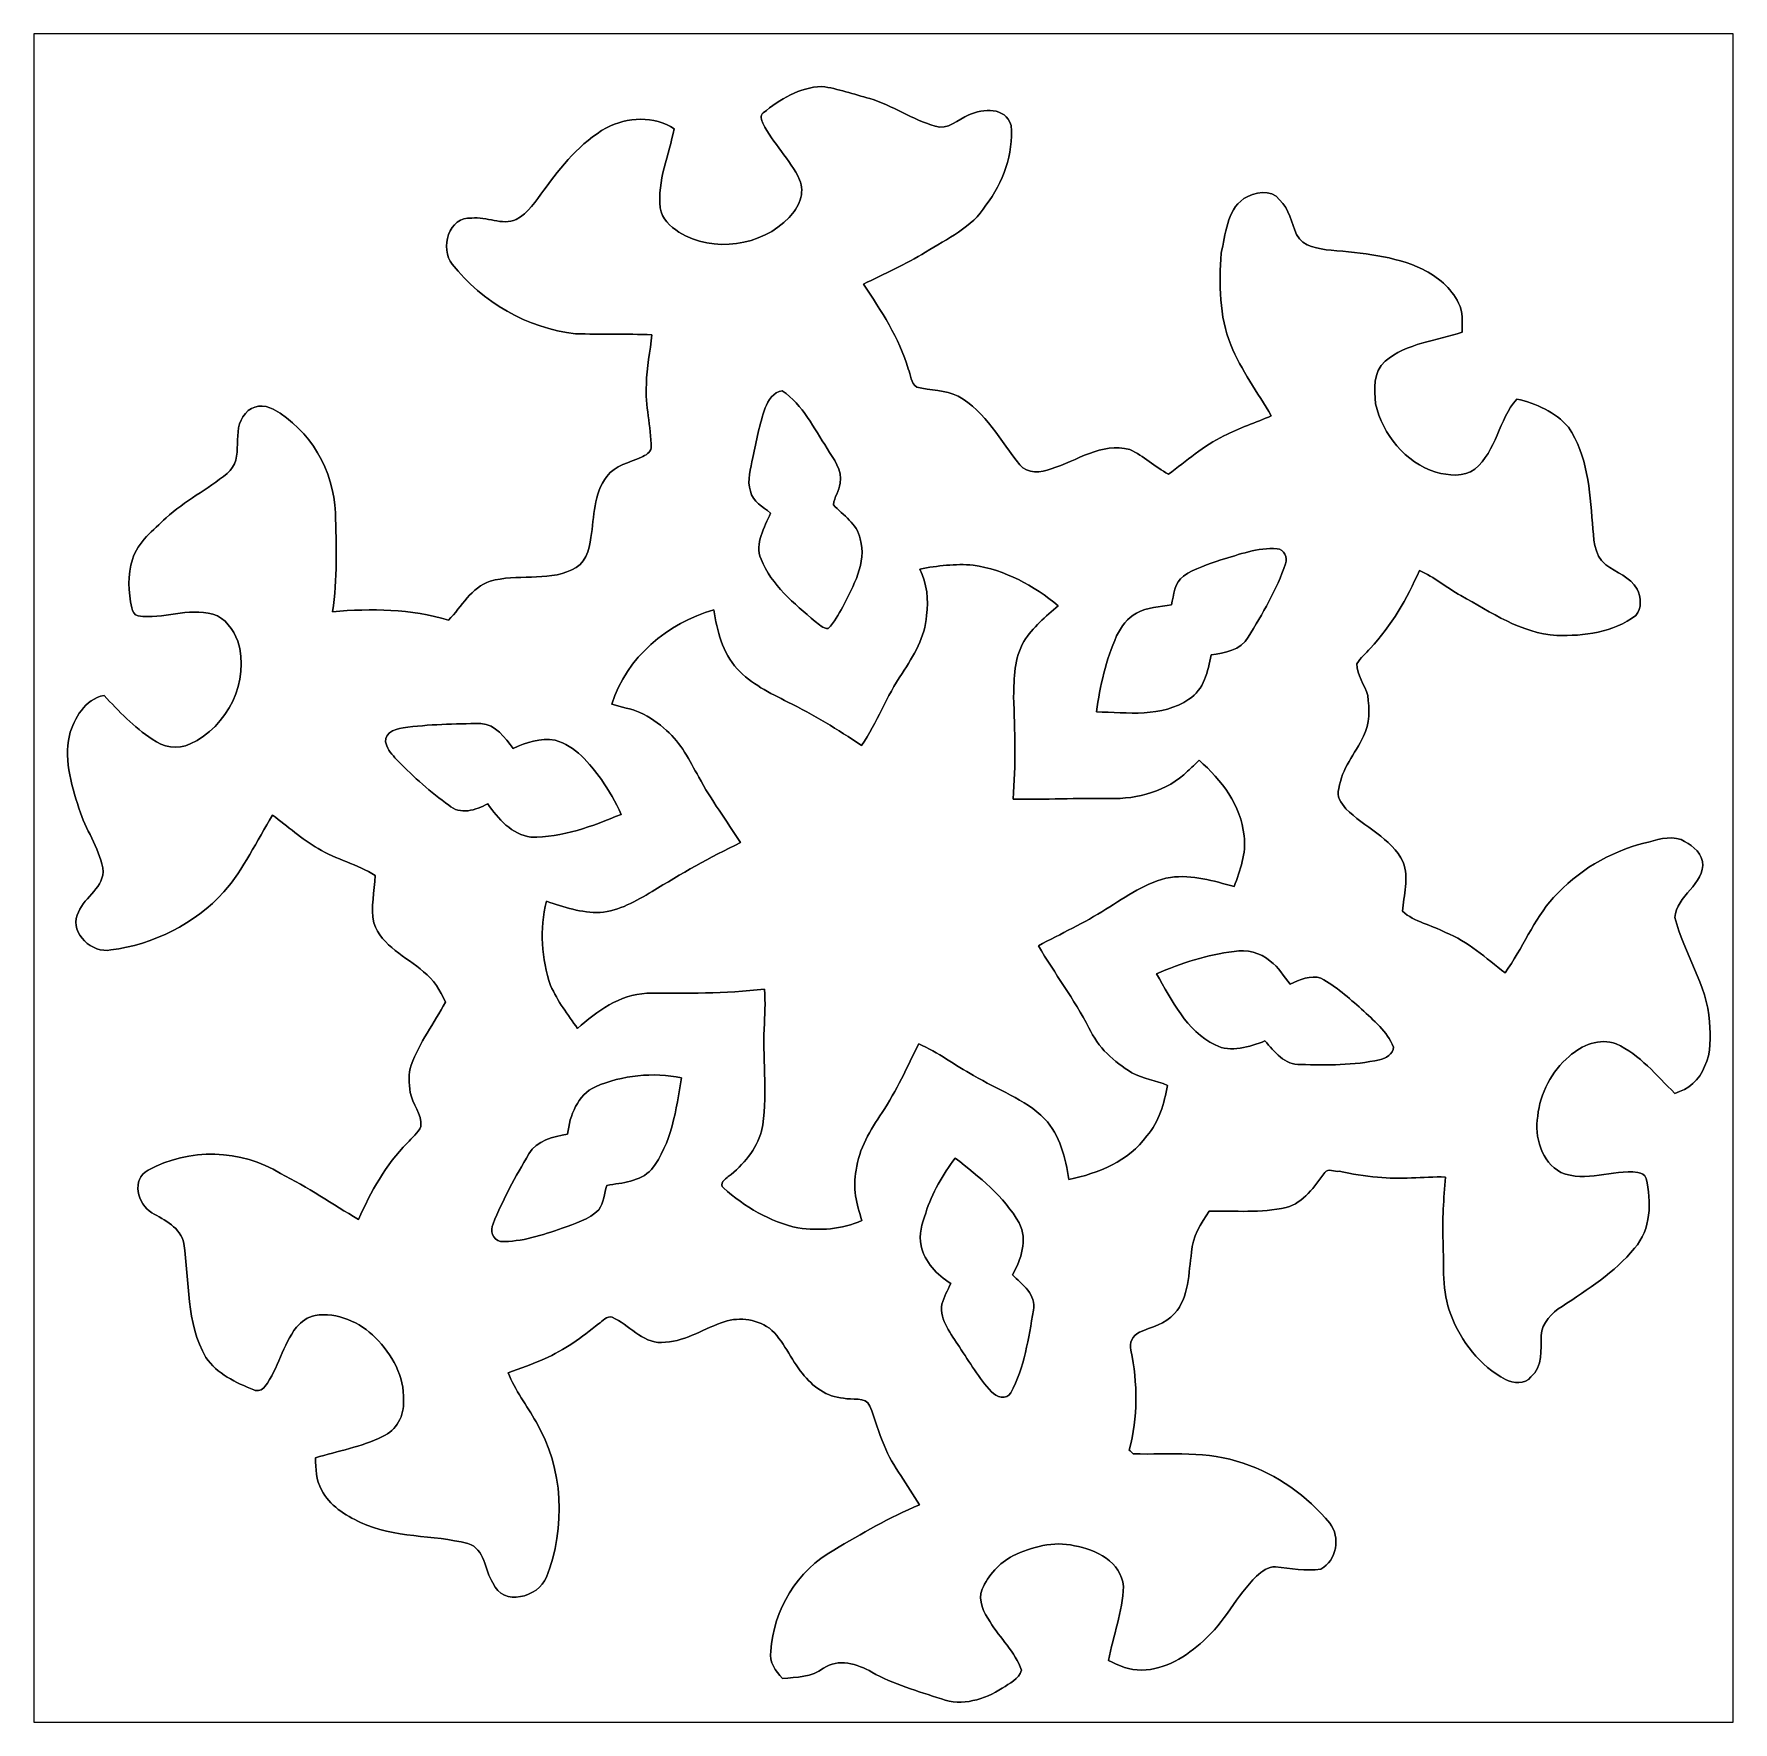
# Model space of a CAD drawing. Header units: centimetres. Extents: x -16.8 to 16.8, y -16.7 to 16.7.
import ezdxf

# ---------------------------------------------------------------- set-up
doc = ezdxf.new("R2010")
doc.units = ezdxf.units.CM
doc.header["$MEASUREMENT"] = 0
doc.layers.add('Layer 1', color=7, linetype='Continuous')

msp = doc.modelspace()

# ---------------------------------------------------------------- linework, layer by layer
at = {"layer": 'Layer 1', "color": 7}
for points, knots in [([(-16.77458, 16.66875), (-16.77458, 16.66875), (16.77458, 16.66875), (16.77458, 16.66875), (16.77458, 16.66875), (16.77458, 16.66875), (16.77458, -16.66875), (16.77458, -16.66875), (16.77458, -16.66875), (16.77458, -16.66875), (-16.77458, -16.66875), (-16.77458, -16.66875), (-16.77458, -16.66875), (-16.77458, -16.66875), (-16.77458, 16.66875), (-16.77458, 16.66875), (-16.77458, 16.66875), (-16.77458, 16.66875), (-16.77458, 16.66875), (-16.77458, 16.66875)], [0, 0, 0, 0, 0.16666667, 0.16666667, 0.16666667, 0.16666667, 0.33333333, 0.33333333, 0.33333333, 0.33333333, 0.5, 0.5, 0.5, 0.5, 0.66666667, 0.66666667, 0.66666667, 0.66666667, 1, 1, 1, 1]), ([(-2.37384, 15.10841), (-2.44616, 15.06537), (-2.41053, 14.96307), (-2.38054, 14.90557), (-2.38054, 14.90557), (-2.18616, 14.50552), (-1.8415, 14.19613), (-1.657, 13.79079), (-1.657, 13.79079), (-1.54305, 13.52621), (-1.67499, 13.23728), (-1.86161, 13.04396), (-1.86161, 13.04396), (-2.40983, 12.47457), (-3.36127, 12.3377), (-4.03966, 12.75362), (-4.03966, 12.75362), (-4.20723, 12.86792), (-4.38115, 13.01926), (-4.40972, 13.23305), (-4.40972, 13.23305), (-4.46723, 13.77315), (-4.23651, 14.27939), (-4.13314, 14.79867), (-4.13314, 14.79867), (-4.52931, 15.05444), (-5.06095, 15.0308), (-5.47017, 14.81702), (-5.47017, 14.81702), (-5.98452, 14.52421), (-6.36799, 14.0589), (-6.70419, 13.58194), (-6.70419, 13.58194), (-6.86329, 13.37169), (-7.01252, 13.13109), (-7.2517, 13.00233), (-7.2517, 13.00233), (-7.53816, 12.88097), (-7.83661, 13.06795), (-8.13118, 13.03161), (-8.13118, 13.03161), (-8.5792, 13.07994), (-8.77041, 12.42201), (-8.51394, 12.12215), (-8.51394, 12.12215), (-7.92374, 11.37144), (-7.03404, 10.85356), (-6.08118, 10.74984), (-6.08118, 10.74984), (-5.57848, 10.73044), (-5.07506, 10.74843), (-4.572, 10.72938), (-4.572, 10.72938), (-4.6041, 10.40412), (-4.67748, 10.08274), (-4.68171, 9.75431), (-4.68171, 9.75431), (-4.71417, 9.33203), (-4.58682, 8.91787), (-4.58788, 8.49665), (-4.58788, 8.49665), (-4.60163, 8.39752), (-4.69971, 8.34743), (-4.78155, 8.31074), (-4.78155, 8.31074), (-5.01474, 8.20349), (-5.30049, 8.15058), (-5.46382, 7.93221), (-5.46382, 7.93221), (-5.73123, 7.58896), (-5.71041, 7.13281), (-5.77603, 6.725), (-5.77603, 6.725), (-5.80319, 6.47453), (-5.90021, 6.1849), (-6.15456, 6.08401), (-6.15456, 6.08401), (-6.6615, 5.85011), (-7.24147, 6.01521), (-7.7664, 5.86034), (-7.7664, 5.86034), (-8.1467, 5.73899), (-8.32485, 5.35905), (-8.58873, 5.09341), (-8.58873, 5.09341), (-9.33168, 5.31636), (-10.11238, 5.32412), (-10.87931, 5.25886), (-10.87931, 5.25886), (-10.78054, 5.9055), (-10.80417, 6.56237), (-10.82146, 7.2136), (-10.82146, 7.2136), (-10.85039, 8.04263), (-11.32381, 8.85119), (-12.04948, 9.2583), (-12.04948, 9.2583), (-12.22446, 9.35179), (-12.4714, 9.34685), (-12.59593, 9.17434), (-12.59593, 9.17434), (-12.91061, 8.84379), (-12.58958, 8.28781), (-12.96141, 7.98724), (-12.96141, 7.98724), (-13.34664, 7.67574), (-13.79679, 7.44608), (-14.16579, 7.11024), (-14.16579, 7.11024), (-14.4205, 6.8707), (-14.72177, 6.64069), (-14.82901, 6.29214), (-14.82901, 6.29214), (-14.93097, 5.98417), (-14.90698, 5.65079), (-14.84418, 5.33718), (-14.84418, 5.33718), (-14.83219, 5.26697), (-14.79479, 5.19395), (-14.71859, 5.17843), (-14.71859, 5.17843), (-14.22647, 5.09976), (-13.73011, 5.34987), (-13.24222, 5.20771), (-13.24222, 5.20771), (-12.99351, 5.14032), (-12.8457, 4.89973), (-12.74621, 4.6796), (-12.74621, 4.6796), (-12.50597, 3.89573), (-12.94977, 2.98062), (-13.69095, 2.64689), (-13.69095, 2.64689), (-13.93366, 2.53365), (-14.22823, 2.58657), (-14.44202, 2.73932), (-14.44202, 2.73932), (-14.79938, 2.97956), (-15.09854, 3.29283), (-15.39064, 3.60609), (-15.39064, 3.60609), (-15.76846, 3.52637), (-15.98048, 3.16054), (-16.07644, 2.81517), (-16.07644, 2.81517), (-16.18544, 2.2927), (-16.01929, 1.77624), (-15.85807, 1.28552), (-15.85807, 1.28552), (-15.71978, 0.89394), (-15.4559, 0.54293), (-15.40581, 0.12347), (-15.40581, 0.12347), (-15.43403, -0.23213), (-15.81679, -0.40499), (-15.92016, -0.73096), (-15.92016, -0.73096), (-16.05703, -1.10278), (-15.62312, -1.49366), (-15.26011, -1.42134), (-15.26011, -1.42134), (-14.41309, -1.31516), (-13.60311, -0.90523), (-13.02385, -0.27587), (-13.02385, -0.27587), (-12.6298, 0.17992), (-12.37862, 0.73166), (-12.06465, 1.24037), (-12.06465, 1.24037), (-11.76373, 1.0227), (-11.48927, 0.76623), (-11.16471, 0.58208), (-11.16471, 0.58208), (-10.80699, 0.36477), (-10.38719, 0.27552), (-10.03476, 0.04798), (-10.03476, 0.04798), (-10.04993, -0.26106), (-10.13001, -0.58032), (-10.06263, -0.88865), (-10.06263, -0.88865), (-9.91059, -1.3522), (-9.42093, -1.5494), (-9.08297, -1.85138), (-9.08297, -1.85138), (-8.87518, -1.99884), (-8.75736, -2.22673), (-8.65046, -2.45039), (-8.65046, -2.45039), (-8.86883, -2.86844), (-9.1694, -3.24697), (-9.32533, -3.69605), (-9.32533, -3.69605), (-9.38918, -3.86821), (-9.36837, -4.05659), (-9.34473, -4.2351), (-9.34473, -4.2351), (-9.30451, -4.46934), (-9.11225, -4.65843), (-9.13306, -4.90714), (-9.13306, -4.90714), (-9.19233, -5.03837), (-9.31369, -5.12727), (-9.4047, -5.23522), (-9.4047, -5.23522), (-9.83192, -5.66103), (-10.12049, -6.20042), (-10.36884, -6.74405), (-10.36884, -6.74405), (-10.87931, -6.43925), (-11.37109, -6.1027), (-11.90449, -5.83671), (-11.90449, -5.83671), (-12.67989, -5.35199), (-13.71882, -5.32765), (-14.51751, -5.76968), (-14.51751, -5.76968), (-14.86253, -5.94713), (-14.72318, -6.44243), (-14.44731, -6.61141), (-14.44731, -6.61141), (-14.20001, -6.75287), (-13.87334, -6.90351), (-13.81866, -7.21819), (-13.81866, -7.21819), (-13.70154, -7.96784), (-13.77315, -8.78699), (-13.38121, -9.4682), (-13.38121, -9.4682), (-13.16002, -9.79135), (-12.78784, -9.96668), (-12.43401, -10.10708), (-12.43401, -10.10708), (-12.35569, -10.14801), (-12.26608, -10.11202), (-12.21528, -10.0457), (-12.21528, -10.0457), (-11.944, -9.68869), (-11.86744, -9.22443), (-11.59087, -8.87024), (-11.59087, -8.87024), (-11.49668, -8.75806), (-11.36862, -8.66951), (-11.22398, -8.63953), (-11.22398, -8.63953), (-10.78301, -8.57215), (-10.33921, -8.77041), (-10.03159, -9.07909), (-10.03159, -9.07909), (-9.70844, -9.40717), (-9.45621, -9.84356), (-9.47984, -10.3191), (-9.47984, -10.3191), (-9.45268, -10.61297), (-9.62096, -10.90824), (-9.89013, -11.03136), (-9.89013, -11.03136), (-10.30923, -11.23562), (-10.77383, -11.31676), (-11.21763, -11.45046), (-11.21763, -11.45046), (-11.20881, -11.6646), (-11.20951, -11.89355), (-11.09521, -12.08299), (-11.09521, -12.08299), (-10.94493, -12.39802), (-10.62743, -12.58076), (-10.32581, -12.72928), (-10.32581, -12.72928), (-9.65976, -13.04361), (-8.9027, -12.96317), (-8.20491, -13.1445), (-8.20491, -13.1445), (-7.86024, -13.24539), (-7.88776, -13.66873), (-7.71137, -13.92273), (-7.71137, -13.92273), (-7.5184, -14.39721), (-6.81073, -14.20671), (-6.65551, -13.80949), (-6.65551, -13.80949), (-6.27274, -12.82629), (-6.31543, -11.65613), (-6.86118, -10.74103), (-6.86118, -10.74103), (-7.03651, -10.41259), (-7.28169, -10.12084), (-7.41292, -9.76983), (-7.41292, -9.76983), (-7.17233, -9.68304), (-6.93067, -9.59803), (-6.69537, -9.49748), (-6.69537, -9.49748), (-6.30626, -9.32215), (-5.95313, -9.07521), (-5.6261, -8.80216), (-5.6261, -8.80216), (-5.54673, -8.76053), (-5.46312, -8.63706), (-5.35764, -8.67445), (-5.35764, -8.67445), (-5.02214, -8.81944), (-4.77696, -9.17998), (-4.38185, -9.17328), (-4.38185, -9.17328), (-3.95499, -9.17046), (-3.59375, -8.92457), (-3.2064, -8.78558), (-3.2064, -8.78558), (-2.89243, -8.65964), (-2.53365, -8.70268), (-2.2539, -8.88788), (-2.2539, -8.88788), (-1.96956, -9.13412), (-1.83621, -9.49889), (-1.60161, -9.7857), (-1.60161, -9.7857), (-1.4037, -10.03723), (-1.12324, -10.25913), (-0.78916, -10.26971), (-0.78916, -10.26971), (-0.629, -10.32334), (-0.35384, -10.22844), (-0.27234, -10.42882), (-0.27234, -10.42882), (-0.16087, -10.6807), (-0.10231, -10.95234), (0.01235, -11.20352), (0.01235, -11.20352), (0.17992, -11.63144), (0.48648, -11.9821), (0.70802, -12.38038), (0.70802, -12.38038), (0.1203, -12.62662), (-0.43215, -12.94765), (-0.97931, -13.27221), (-0.97931, -13.27221), (-1.69686, -13.66873), (-2.17699, -14.45648), (-2.22321, -15.2721), (-2.22321, -15.2721), (-2.27154, -15.488), (-2.12196, -15.65734), (-1.99637, -15.80903), (-1.99637, -15.80903), (-1.71662, -15.78504), (-1.41852, -15.78257), (-1.18322, -15.60759), (-1.18322, -15.60759), (-0.89747, -15.40157), (-0.51082, -15.52575), (-0.23036, -15.68274), (-0.23036, -15.68274), (0.19932, -15.92686), (0.67839, -16.05527), (1.143, -16.21367), (1.143, -16.21367), (1.55222, -16.35972), (1.99602, -16.22778), (2.34632, -15.99882), (2.34632, -15.99882), (2.48814, -15.90781), (2.67194, -15.82173), (2.72556, -15.64746), (2.72556, -15.64746), (2.59644, -15.28269), (2.30152, -15.01457), (2.10326, -14.69037), (2.10326, -14.69037), (1.98261, -14.50269), (1.85843, -14.27692), (1.94839, -14.04796), (1.94839, -14.04796), (2.0641, -13.76398), (2.28988, -13.53361), (2.55482, -13.38474), (2.55482, -13.38474), (2.93017, -13.21259), (3.35774, -13.08523), (3.77119, -13.18895), (3.77119, -13.18895), (4.19488, -13.26092), (4.69688, -13.50786), (4.7371, -13.99011), (4.7371, -13.99011), (4.72228, -14.49035), (4.53743, -14.96342), (4.44147, -15.45061), (4.44147, -15.45061), (4.64502, -15.55256), (4.86269, -15.65381), (5.09764, -15.64146), (5.09764, -15.64146), (5.56613, -15.63758), (5.98346, -15.37406), (6.31719, -15.06537), (6.31719, -15.06537), (6.7377, -14.6999), (6.97018, -14.17391), (7.36635, -13.78691), (7.36635, -13.78691), (7.47007, -13.6973), (7.5946, -13.59288), (7.74171, -13.60699), (7.74171, -13.60699), (8.03875, -13.63204), (8.34002, -13.69801), (8.63741, -13.64686), (8.63741, -13.64686), (8.94891, -13.48811), (9.02864, -13.01327), (8.81062, -12.74445), (8.81062, -12.74445), (8.36965, -12.1987), (7.76993, -11.77784), (7.10177, -11.55947), (7.10177, -11.55947), (6.40856, -11.30124), (5.65397, -11.39366), (4.93077, -11.3725), (4.93077, -11.3725), (4.90432, -11.34674), (4.87786, -11.3217), (4.85175, -11.29665), (4.85175, -11.29665), (5.03096, -10.65424), (5.01826, -9.97656), (4.88491, -9.32709), (4.88491, -9.32709), (4.84258, -9.18669), (4.91843, -9.03358), (5.05178, -8.97255), (5.05178, -8.97255), (5.28708, -8.86107), (5.57107, -8.81309), (5.74322, -8.60072), (5.74322, -8.60072), (6.0452, -8.27722), (6.01592, -7.79956), (6.08401, -7.3914), (6.08401, -7.3914), (6.09247, -7.08448), (6.27098, -6.82519), (6.43255, -6.5786), (6.43255, -6.5786), (6.93808, -6.56943), (7.45525, -6.6227), (7.95267, -6.50769), (7.95267, -6.50769), (8.30121, -6.41209), (8.50971, -6.09), (8.71291, -5.81766), (8.71291, -5.81766), (8.77288, -5.7217), (8.91893, -5.80425), (8.99689, -5.79261), (8.99689, -5.79261), (9.24807, -5.84094), (9.49925, -5.89209), (9.75572, -5.90726), (9.75572, -5.90726), (10.20233, -5.96759), (10.65036, -5.89315), (11.09839, -5.9055), (11.09839, -5.9055), (11.06241, -6.32919), (11.02924, -6.75464), (11.04865, -7.18009), (11.04865, -7.18009), (11.06876, -7.66233), (11.02042, -8.16257), (11.20105, -8.62295), (11.20105, -8.62295), (11.40142, -9.15458), (11.77925, -9.63542), (12.28337, -9.90671), (12.28337, -9.90671), (12.43753, -9.98643), (12.66402, -10.00125), (12.78184, -9.85379), (12.78184, -9.85379), (13.02032, -9.64671), (12.98293, -9.31651), (12.9854, -9.03676), (12.9854, -9.03676), (12.99669, -8.78205), (13.19953, -8.59084), (13.3985, -8.45961), (13.3985, -8.45961), (13.91109, -8.12871), (14.43531, -7.78863), (14.82796, -7.31344), (14.82796, -7.31344), (15.15957, -6.94055), (15.16874, -6.3941), (15.05726, -5.93196), (15.05726, -5.93196), (15.03997, -5.85717), (14.96025, -5.82859), (14.89428, -5.81413), (14.89428, -5.81413), (14.38945, -5.74957), (13.86593, -6.0265), (13.37698, -5.81307), (13.37698, -5.81307), (12.99422, -5.60705), (12.84887, -5.11246), (12.91837, -4.70429), (12.91837, -4.70429), (12.96282, -4.2485), (13.19036, -3.81706), (13.54102, -3.52284), (13.54102, -3.52284), (13.78691, -3.30059), (14.13933, -3.14995), (14.46918, -3.27554), (14.46918, -3.27554), (14.93661, -3.48721), (15.26399, -3.90349), (15.62382, -4.25274), (15.62382, -4.25274), (15.88699, -4.17865), (16.11842, -3.98286), (16.21084, -3.72216), (16.21084, -3.72216), (16.35407, -3.45158), (16.32338, -3.13478), (16.31139, -2.84057), (16.31139, -2.84057), (16.26552, -2.10291), (15.79774, -1.48625), (15.62876, -0.78211), (15.62876, -0.78211), (15.64499, -0.34078), (16.22742, -0.13264), (16.17345, 0.32914), (16.17345, 0.32914), (16.11771, 0.53728), (15.93532, 0.67204), (15.74941, 0.75741), (15.74941, 0.75741), (15.50917, 0.84526), (15.25094, 0.74542), (15.01422, 0.68651), (15.01422, 0.68651), (14.32913, 0.51576), (13.70259, 0.13441), (13.22917, -0.3877), (13.22917, -0.3877), (12.83088, -0.82832), (12.62133, -1.39594), (12.27279, -1.87113), (12.27279, -1.87113), (11.89567, -1.58468), (11.54254, -1.25166), (11.09662, -1.0735), (11.09662, -1.0735), (10.81652, -0.92745), (10.48879, -0.8703), (10.24572, -0.65793), (10.24572, -0.65793), (10.27465, -0.34078), (10.3759, 0.00106), (10.26231, 0.31256), (10.26231, 0.31256), (10.0263, 0.79834), (9.49219, 1.00118), (9.12918, 1.36878), (9.12918, 1.36878), (9.0424, 1.48061), (8.92775, 1.61255), (8.99372, 1.76671), (8.99372, 1.76671), (9.03781, 2.15653), (9.31968, 2.45286), (9.47526, 2.79859), (9.47526, 2.79859), (9.6079, 3.04447), (9.5952, 3.33728), (9.56063, 3.60574), (9.56063, 3.60574), (9.50771, 3.82129), (9.33873, 4.00121), (9.34861, 4.23263), (9.34861, 4.23263), (9.4174, 4.34799), (9.52535, 4.43336), (9.61072, 4.53566), (9.61072, 4.53566), (10.03053, 4.98016), (10.34062, 5.51568), (10.58122, 6.07483), (10.58122, 6.07483), (10.87402, 5.94466), (11.11779, 5.72982), (11.39896, 5.57777), (11.39896, 5.57777), (11.99586, 5.24686), (12.58852, 4.83517), (13.29302, 4.78896), (13.29302, 4.78896), (13.83171, 4.77767), (14.41062, 4.85034), (14.85336, 5.18407), (14.85336, 5.18407), (14.98106, 5.32553), (14.95637, 5.54567), (14.87876, 5.70618), (14.87876, 5.70618), (14.74611, 5.94748), (14.47059, 6.02968), (14.26351, 6.18702), (14.26351, 6.18702), (14.01057, 6.38528), (14.02997, 6.72289), (13.99716, 7.00722), (13.99716, 7.00722), (13.94354, 7.65316), (13.90544, 8.3506), (13.52515, 8.9027), (13.52515, 8.9027), (13.26938, 9.20503), (12.88556, 9.37331), (12.50632, 9.45868), (12.50632, 9.45868), (12.14226, 9.05051), (12.10698, 8.43351), (11.67871, 8.07579), (11.67871, 8.07579), (11.4614, 7.90822), (11.15483, 7.95196), (10.90612, 8.01229), (10.90612, 8.01229), (10.30499, 8.21161), (9.85626, 8.75347), (9.71762, 9.36484), (9.71762, 9.36484), (9.68834, 9.64918), (9.66505, 9.99314), (9.90282, 10.20374), (9.90282, 10.20374), (10.33357, 10.56393), (10.91142, 10.61014), (11.42506, 10.78054), (11.42506, 10.78054), (11.42929, 10.97351), (11.44341, 11.17671), (11.35592, 11.35486), (11.35592, 11.35486), (11.21092, 11.65613), (10.93893, 11.8745), (10.64507, 12.02196), (10.64507, 12.02196), (10.08168, 12.29325), (9.44915, 12.33946), (8.83673, 12.39802), (8.83673, 12.39802), (8.5912, 12.42519), (8.28569, 12.45799), (8.15693, 12.70564), (8.15693, 12.70564), (8.05462, 12.93777), (8.01723, 13.2147), (7.82002, 13.39427), (7.82002, 13.39427), (7.65351, 13.61687), (7.32261, 13.53855), (7.11306, 13.41861), (7.11306, 13.41861), (6.77122, 13.17343), (6.75993, 12.70917), (6.66644, 12.33734), (6.66644, 12.33734), (6.62164, 11.73198), (6.63046, 11.09945), (6.85729, 10.52654), (6.85729, 10.52654), (7.06579, 10.02912), (7.38752, 9.59167), (7.65775, 9.12777), (7.65775, 9.12777), (7.34589, 8.99407), (7.02275, 8.88612), (6.72077, 8.73019), (6.72077, 8.73019), (6.3179, 8.53757), (5.98487, 8.23383), (5.62539, 7.97525), (5.62539, 7.97525), (5.36152, 8.122), (5.1375, 8.33508), (4.86269, 8.46102), (4.86269, 8.46102), (4.29577, 8.61095), (3.8227, 8.23489), (3.30976, 8.08073), (3.30976, 8.08073), (3.11573, 7.99994), (2.83845, 7.98054), (2.69311, 8.15975), (2.69311, 8.15975), (2.31034, 8.62753), (2.02248, 9.2142), (1.47285, 9.51406), (1.47285, 9.51406), (1.22167, 9.64389), (0.92428, 9.61954), (0.65899, 9.69504), (0.65899, 9.69504), (0.53834, 9.76842), (0.53975, 9.94022), (0.48613, 10.05452), (0.48613, 10.05452), (0.31044, 10.66765), (-0.04586, 11.20211), (-0.39723, 11.72598), (-0.39723, 11.72598), (0.01482, 11.93306), (0.4385, 12.11827), (0.83114, 12.36169), (0.83114, 12.36169), (1.25695, 12.62451), (1.74731, 12.84711), (2.02389, 13.28561), (2.02389, 13.28561), (2.3682, 13.73117), (2.56364, 14.29949), (2.52024, 14.86429), (2.52024, 14.86429), (2.4063, 15.23012), (1.96779, 15.19696), (1.68592, 15.07243), (1.68592, 15.07243), (1.46509, 14.98706), (1.27459, 14.75881), (1.01741, 14.85018), (1.01741, 14.85018), (0.56621, 14.97612), (0.17956, 15.2587), (-0.26882, 15.39169), (-0.26882, 15.39169), (-0.58455, 15.47742), (-0.89535, 15.5896), (-1.22061, 15.63299), (-1.22061, 15.63299), (-1.65382, 15.61289), (-2.04858, 15.3797), (-2.37384, 15.10841)], [0, 0, 0, 0, 0.00531915, 0.00531915, 0.00531915, 0.00531915, 0.0106383, 0.0106383, 0.0106383, 0.0106383, 0.01595745, 0.01595745, 0.01595745, 0.01595745, 0.0212766, 0.0212766, 0.0212766, 0.0212766, 0.02659574, 0.02659574, 0.02659574, 0.02659574, 0.03191489, 0.03191489, 0.03191489, 0.03191489, 0.03723404, 0.03723404, 0.03723404, 0.03723404, 0.04255319, 0.04255319, 0.04255319, 0.04255319, 0.04787234, 0.04787234, 0.04787234, 0.04787234, 0.05319149, 0.05319149, 0.05319149, 0.05319149, 0.05851064, 0.05851064, 0.05851064, 0.05851064, 0.06382979, 0.06382979, 0.06382979, 0.06382979, 0.06914894, 0.06914894, 0.06914894, 0.06914894, 0.07446809, 0.07446809, 0.07446809, 0.07446809, 0.07978723, 0.07978723, 0.07978723, 0.07978723, 0.08510638, 0.08510638, 0.08510638, 0.08510638, 0.09042553, 0.09042553, 0.09042553, 0.09042553, 0.09574468, 0.09574468, 0.09574468, 0.09574468, 0.10106383, 0.10106383, 0.10106383, 0.10106383, 0.10638298, 0.10638298, 0.10638298, 0.10638298, 0.11170213, 0.11170213, 0.11170213, 0.11170213, 0.11702128, 0.11702128, 0.11702128, 0.11702128, 0.12234043, 0.12234043, 0.12234043, 0.12234043, 0.12765957, 0.12765957, 0.12765957, 0.12765957, 0.13297872, 0.13297872, 0.13297872, 0.13297872, 0.13829787, 0.13829787, 0.13829787, 0.13829787, 0.14361702, 0.14361702, 0.14361702, 0.14361702, 0.14893617, 0.14893617, 0.14893617, 0.14893617, 0.15425532, 0.15425532, 0.15425532, 0.15425532, 0.15957447, 0.15957447, 0.15957447, 0.15957447, 0.16489362, 0.16489362, 0.16489362, 0.16489362, 0.17021277, 0.17021277, 0.17021277, 0.17021277, 0.17553191, 0.17553191, 0.17553191, 0.17553191, 0.18085106, 0.18085106, 0.18085106, 0.18085106, 0.18617021, 0.18617021, 0.18617021, 0.18617021, 0.19148936, 0.19148936, 0.19148936, 0.19148936, 0.19680851, 0.19680851, 0.19680851, 0.19680851, 0.20212766, 0.20212766, 0.20212766, 0.20212766, 0.20744681, 0.20744681, 0.20744681, 0.20744681, 0.21276596, 0.21276596, 0.21276596, 0.21276596, 0.21808511, 0.21808511, 0.21808511, 0.21808511, 0.22340426, 0.22340426, 0.22340426, 0.22340426, 0.2287234, 0.2287234, 0.2287234, 0.2287234, 0.23404255, 0.23404255, 0.23404255, 0.23404255, 0.2393617, 0.2393617, 0.2393617, 0.2393617, 0.24468085, 0.24468085, 0.24468085, 0.24468085, 0.25, 0.25, 0.25, 0.25, 0.25531915, 0.25531915, 0.25531915, 0.25531915, 0.2606383, 0.2606383, 0.2606383, 0.2606383, 0.26595745, 0.26595745, 0.26595745, 0.26595745, 0.2712766, 0.2712766, 0.2712766, 0.2712766, 0.27659574, 0.27659574, 0.27659574, 0.27659574, 0.28191489, 0.28191489, 0.28191489, 0.28191489, 0.28723404, 0.28723404, 0.28723404, 0.28723404, 0.29255319, 0.29255319, 0.29255319, 0.29255319, 0.29787234, 0.29787234, 0.29787234, 0.29787234, 0.30319149, 0.30319149, 0.30319149, 0.30319149, 0.30851064, 0.30851064, 0.30851064, 0.30851064, 0.31382979, 0.31382979, 0.31382979, 0.31382979, 0.31914894, 0.31914894, 0.31914894, 0.31914894, 0.32446809, 0.32446809, 0.32446809, 0.32446809, 0.32978723, 0.32978723, 0.32978723, 0.32978723, 0.33510638, 0.33510638, 0.33510638, 0.33510638, 0.34042553, 0.34042553, 0.34042553, 0.34042553, 0.34574468, 0.34574468, 0.34574468, 0.34574468, 0.35106383, 0.35106383, 0.35106383, 0.35106383, 0.35638298, 0.35638298, 0.35638298, 0.35638298, 0.36170213, 0.36170213, 0.36170213, 0.36170213, 0.36702128, 0.36702128, 0.36702128, 0.36702128, 0.37234043, 0.37234043, 0.37234043, 0.37234043, 0.37765957, 0.37765957, 0.37765957, 0.37765957, 0.38297872, 0.38297872, 0.38297872, 0.38297872, 0.38829787, 0.38829787, 0.38829787, 0.38829787, 0.39361702, 0.39361702, 0.39361702, 0.39361702, 0.39893617, 0.39893617, 0.39893617, 0.39893617, 0.40425532, 0.40425532, 0.40425532, 0.40425532, 0.40957447, 0.40957447, 0.40957447, 0.40957447, 0.41489362, 0.41489362, 0.41489362, 0.41489362, 0.42021277, 0.42021277, 0.42021277, 0.42021277, 0.42553191, 0.42553191, 0.42553191, 0.42553191, 0.43085106, 0.43085106, 0.43085106, 0.43085106, 0.43617021, 0.43617021, 0.43617021, 0.43617021, 0.44148936, 0.44148936, 0.44148936, 0.44148936, 0.44680851, 0.44680851, 0.44680851, 0.44680851, 0.45212766, 0.45212766, 0.45212766, 0.45212766, 0.45744681, 0.45744681, 0.45744681, 0.45744681, 0.46276596, 0.46276596, 0.46276596, 0.46276596, 0.46808511, 0.46808511, 0.46808511, 0.46808511, 0.47340426, 0.47340426, 0.47340426, 0.47340426, 0.4787234, 0.4787234, 0.4787234, 0.4787234, 0.48404255, 0.48404255, 0.48404255, 0.48404255, 0.4893617, 0.4893617, 0.4893617, 0.4893617, 0.49468085, 0.49468085, 0.49468085, 0.49468085, 0.5, 0.5, 0.5, 0.5, 0.50531915, 0.50531915, 0.50531915, 0.50531915, 0.5106383, 0.5106383, 0.5106383, 0.5106383, 0.51595745, 0.51595745, 0.51595745, 0.51595745, 0.5212766, 0.5212766, 0.5212766, 0.5212766, 0.52659574, 0.52659574, 0.52659574, 0.52659574, 0.53191489, 0.53191489, 0.53191489, 0.53191489, 0.53723404, 0.53723404, 0.53723404, 0.53723404, 0.54255319, 0.54255319, 0.54255319, 0.54255319, 0.54787234, 0.54787234, 0.54787234, 0.54787234, 0.55319149, 0.55319149, 0.55319149, 0.55319149, 0.55851064, 0.55851064, 0.55851064, 0.55851064, 0.56382979, 0.56382979, 0.56382979, 0.56382979, 0.56914894, 0.56914894, 0.56914894, 0.56914894, 0.57446809, 0.57446809, 0.57446809, 0.57446809, 0.57978723, 0.57978723, 0.57978723, 0.57978723, 0.58510638, 0.58510638, 0.58510638, 0.58510638, 0.59042553, 0.59042553, 0.59042553, 0.59042553, 0.59574468, 0.59574468, 0.59574468, 0.59574468, 0.60106383, 0.60106383, 0.60106383, 0.60106383, 0.60638298, 0.60638298, 0.60638298, 0.60638298, 0.61170213, 0.61170213, 0.61170213, 0.61170213, 0.61702128, 0.61702128, 0.61702128, 0.61702128, 0.62234043, 0.62234043, 0.62234043, 0.62234043, 0.62765957, 0.62765957, 0.62765957, 0.62765957, 0.63297872, 0.63297872, 0.63297872, 0.63297872, 0.63829787, 0.63829787, 0.63829787, 0.63829787, 0.64361702, 0.64361702, 0.64361702, 0.64361702, 0.64893617, 0.64893617, 0.64893617, 0.64893617, 0.65425532, 0.65425532, 0.65425532, 0.65425532, 0.65957447, 0.65957447, 0.65957447, 0.65957447, 0.66489362, 0.66489362, 0.66489362, 0.66489362, 0.67021277, 0.67021277, 0.67021277, 0.67021277, 0.67553191, 0.67553191, 0.67553191, 0.67553191, 0.68085106, 0.68085106, 0.68085106, 0.68085106, 0.68617021, 0.68617021, 0.68617021, 0.68617021, 0.69148936, 0.69148936, 0.69148936, 0.69148936, 0.69680851, 0.69680851, 0.69680851, 0.69680851, 0.70212766, 0.70212766, 0.70212766, 0.70212766, 0.70744681, 0.70744681, 0.70744681, 0.70744681, 0.71276596, 0.71276596, 0.71276596, 0.71276596, 0.71808511, 0.71808511, 0.71808511, 0.71808511, 0.72340426, 0.72340426, 0.72340426, 0.72340426, 0.7287234, 0.7287234, 0.7287234, 0.7287234, 0.73404255, 0.73404255, 0.73404255, 0.73404255, 0.7393617, 0.7393617, 0.7393617, 0.7393617, 0.74468085, 0.74468085, 0.74468085, 0.74468085, 0.75, 0.75, 0.75, 0.75, 0.75531915, 0.75531915, 0.75531915, 0.75531915, 0.7606383, 0.7606383, 0.7606383, 0.7606383, 0.76595745, 0.76595745, 0.76595745, 0.76595745, 0.7712766, 0.7712766, 0.7712766, 0.7712766, 0.77659574, 0.77659574, 0.77659574, 0.77659574, 0.78191489, 0.78191489, 0.78191489, 0.78191489, 0.78723404, 0.78723404, 0.78723404, 0.78723404, 0.79255319, 0.79255319, 0.79255319, 0.79255319, 0.79787234, 0.79787234, 0.79787234, 0.79787234, 0.80319149, 0.80319149, 0.80319149, 0.80319149, 0.80851064, 0.80851064, 0.80851064, 0.80851064, 0.81382979, 0.81382979, 0.81382979, 0.81382979, 0.81914894, 0.81914894, 0.81914894, 0.81914894, 0.82446809, 0.82446809, 0.82446809, 0.82446809, 0.82978723, 0.82978723, 0.82978723, 0.82978723, 0.83510638, 0.83510638, 0.83510638, 0.83510638, 0.84042553, 0.84042553, 0.84042553, 0.84042553, 0.84574468, 0.84574468, 0.84574468, 0.84574468, 0.85106383, 0.85106383, 0.85106383, 0.85106383, 0.85638298, 0.85638298, 0.85638298, 0.85638298, 0.86170213, 0.86170213, 0.86170213, 0.86170213, 0.86702128, 0.86702128, 0.86702128, 0.86702128, 0.87234043, 0.87234043, 0.87234043, 0.87234043, 0.87765957, 0.87765957, 0.87765957, 0.87765957, 0.88297872, 0.88297872, 0.88297872, 0.88297872, 0.88829787, 0.88829787, 0.88829787, 0.88829787, 0.89361702, 0.89361702, 0.89361702, 0.89361702, 0.89893617, 0.89893617, 0.89893617, 0.89893617, 0.90425532, 0.90425532, 0.90425532, 0.90425532, 0.90957447, 0.90957447, 0.90957447, 0.90957447, 0.91489362, 0.91489362, 0.91489362, 0.91489362, 0.92021277, 0.92021277, 0.92021277, 0.92021277, 0.92553191, 0.92553191, 0.92553191, 0.92553191, 0.93085106, 0.93085106, 0.93085106, 0.93085106, 0.93617021, 0.93617021, 0.93617021, 0.93617021, 0.94148936, 0.94148936, 0.94148936, 0.94148936, 0.94680851, 0.94680851, 0.94680851, 0.94680851, 0.95212766, 0.95212766, 0.95212766, 0.95212766, 0.95744681, 0.95744681, 0.95744681, 0.95744681, 0.96276596, 0.96276596, 0.96276596, 0.96276596, 0.96808511, 0.96808511, 0.96808511, 0.96808511, 0.97340426, 0.97340426, 0.97340426, 0.97340426, 0.9787234, 0.9787234, 0.9787234, 0.9787234, 0.98404255, 0.98404255, 0.98404255, 0.98404255, 0.9893617, 0.9893617, 0.9893617, 0.9893617, 1, 1, 1, 1]), ([(-2.33539, 9.28476), (-2.27859, 9.43398), (-2.17241, 9.60085), (-1.99884, 9.61884), (-1.99884, 9.61884), (-1.58574, 9.34544), (-1.38042, 8.88012), (-1.11125, 8.48325), (-1.11125, 8.48325), (-0.98919, 8.27405), (-0.80574, 8.05674), (-0.8569, 7.79533), (-0.8569, 7.79533), (-0.87736, 7.64716), (-0.97014, 7.52016), (-0.99025, 7.372), (-0.99025, 7.372), (-0.79763, 7.16209), (-0.51964, 7.00017), (-0.45932, 6.69784), (-0.45932, 6.69784), (-0.32456, 6.22406), (-0.59972, 5.76368), (-0.80469, 5.35481), (-0.80469, 5.35481), (-0.89041, 5.20735), (-0.96485, 5.04719), (-1.08938, 4.9276), (-1.08938, 4.9276), (-1.19592, 4.92266), (-1.27353, 5.0105), (-1.35149, 5.06836), (-1.35149, 5.06836), (-1.76177, 5.42043), (-2.21086, 5.78203), (-2.41864, 6.29673), (-2.41864, 6.29673), (-2.55305, 6.60823), (-2.34597, 6.92291), (-2.23132, 7.20831), (-2.23132, 7.20831), (-2.37702, 7.33566), (-2.58621, 7.42738), (-2.62714, 7.63799), (-2.62714, 7.63799), (-2.70193, 7.85848), (-2.61938, 8.08461), (-2.58304, 8.30262), (-2.58304, 8.30262), (-2.51143, 8.63247), (-2.44722, 8.96585), (-2.33539, 9.28476)], [0, 0, 0, 0, 0.07142857, 0.07142857, 0.07142857, 0.07142857, 0.14285714, 0.14285714, 0.14285714, 0.14285714, 0.21428571, 0.21428571, 0.21428571, 0.21428571, 0.28571429, 0.28571429, 0.28571429, 0.28571429, 0.35714286, 0.35714286, 0.35714286, 0.35714286, 0.42857143, 0.42857143, 0.42857143, 0.42857143, 0.5, 0.5, 0.5, 0.5, 0.57142857, 0.57142857, 0.57142857, 0.57142857, 0.64285714, 0.64285714, 0.64285714, 0.64285714, 0.71428571, 0.71428571, 0.71428571, 0.71428571, 0.78571429, 0.78571429, 0.78571429, 0.78571429, 0.85714286, 0.85714286, 0.85714286, 0.85714286, 1, 1, 1, 1]), ([(6.66256, 6.28191), (7.02486, 6.38951), (7.38893, 6.52886), (7.77452, 6.50381), (7.77452, 6.50381), (7.90822, 6.49111), (7.99465, 6.33201), (7.93503, 6.20712), (7.93503, 6.20712), (7.77205, 5.68748), (7.47642, 5.22182), (7.20302, 4.75474), (7.20302, 4.75474), (7.05591, 4.50109), (6.737, 4.43936), (6.46959, 4.40408), (6.46959, 4.40408), (6.40891, 4.08199), (6.32495, 3.71934), (6.03074, 3.52884), (6.03074, 3.52884), (5.49628, 3.16865), (4.81259, 3.2639), (4.20546, 3.28224), (4.20546, 3.28224), (4.27426, 3.79554), (4.3942, 4.30565), (4.60304, 4.7812), (4.60304, 4.7812), (4.69441, 4.95935), (4.81401, 5.13856), (4.99639, 5.23275), (4.99639, 5.23275), (5.20806, 5.34529), (5.45359, 5.35622), (5.68607, 5.39327), (5.68607, 5.39327), (5.73193, 5.59188), (5.74075, 5.8353), (5.92455, 5.96371), (5.92455, 5.96371), (6.14645, 6.11823), (6.41138, 6.19054), (6.66256, 6.28191)], [0, 0, 0, 0, 0.08333333, 0.08333333, 0.08333333, 0.08333333, 0.16666667, 0.16666667, 0.16666667, 0.16666667, 0.25, 0.25, 0.25, 0.25, 0.33333333, 0.33333333, 0.33333333, 0.33333333, 0.41666667, 0.41666667, 0.41666667, 0.41666667, 0.5, 0.5, 0.5, 0.5, 0.58333333, 0.58333333, 0.58333333, 0.58333333, 0.66666667, 0.66666667, 0.66666667, 0.66666667, 0.75, 0.75, 0.75, 0.75, 0.83333333, 0.83333333, 0.83333333, 0.83333333, 1, 1, 1, 1]), ([(0.71967, 6.102), (1.06539, 6.16726), (1.41852, 6.20959), (1.77059, 6.17855), (1.77059, 6.17855), (2.39713, 6.08859), (2.96757, 5.77356), (3.45193, 5.37704), (3.45193, 5.37704), (3.20499, 5.16467), (2.94746, 4.95194), (2.77319, 4.67219), (2.77319, 4.67219), (2.58022, 4.34693), (2.57739, 3.94864), (2.56963, 3.58211), (2.56963, 3.58211), (2.59327, 2.90865), (2.61796, 2.23238), (2.55729, 1.55998), (2.55729, 1.55998), (3.19229, 1.54446), (3.82764, 1.57974), (4.46334, 1.56951), (4.46334, 1.56951), (5.01615, 1.5561), (5.60176, 1.71415), (6.00569, 2.1082), (6.00569, 2.1082), (6.08224, 2.17946), (6.15774, 2.25249), (6.23358, 2.32516), (6.23358, 2.32516), (6.67209, 1.93746), (7.0612, 1.4351), (7.11906, 0.83361), (7.11906, 0.83361), (7.1695, 0.48789), (7.03615, 0.15169), (6.92573, -0.17039), (6.92573, -0.17039), (6.51581, -0.05539), (6.09706, 0.0702), (5.66526, 0.0127), (5.66526, 0.0127), (5.18866, -0.07232), (4.79319, -0.3683), (4.39138, -0.6163), (4.39138, -0.6163), (3.96452, -0.88724), (3.5052, -1.10067), (3.05894, -1.33703), (3.05894, -1.33703), (3.37785, -1.88666), (3.76837, -2.39254), (4.05624, -2.96086), (4.05624, -2.96086), (4.23333, -3.33975), (4.54942, -3.63573), (4.90608, -3.84528), (4.90608, -3.84528), (5.12445, -3.96946), (5.37986, -3.99556), (5.60776, -4.0961), (5.60776, -4.0961), (5.54037, -4.45206), (5.44477, -4.81647), (5.19959, -5.09482), (5.19959, -5.09482), (4.84011, -5.59788), (4.24074, -5.82859), (3.65972, -5.9563), (3.65972, -5.9563), (3.59833, -5.52979), (3.48509, -5.07753), (3.18135, -4.75615), (3.18135, -4.75615), (2.78765, -4.3621), (2.24755, -4.18324), (1.77976, -3.90066), (1.77976, -3.90066), (1.41323, -3.70029), (1.07668, -3.44488), (0.69497, -3.27307), (0.69497, -3.27307), (0.46602, -3.73133), (0.26, -4.20335), (-0.02787, -4.6295), (-0.02787, -4.6295), (-0.26141, -4.97734), (-0.48719, -5.34776), (-0.53869, -5.77286), (-0.53869, -5.77286), (-0.61771, -6.1087), (-0.5267, -6.44596), (-0.42616, -6.76557), (-0.42616, -6.76557), (-0.82056, -6.94302), (-1.26436, -6.9663), (-1.68839, -6.91127), (-1.68839, -6.91127), (-2.24049, -6.79132), (-2.74249, -6.4957), (-3.15842, -6.11964), (-3.15842, -6.11964), (-3.25473, -6.04273), (-3.12455, -5.94219), (-3.06423, -5.89633), (-3.06423, -5.89633), (-2.76648, -5.66914), (-2.51178, -5.36222), (-2.40771, -4.99816), (-2.40771, -4.99816), (-2.27612, -4.33282), (-2.3876, -3.65196), (-2.3555, -2.98027), (-2.3555, -2.98027), (-2.35162, -2.71851), (-2.32234, -2.45639), (-2.35303, -2.19569), (-2.35303, -2.19569), (-3.12455, -2.28177), (-3.90066, -2.27824), (-4.67572, -2.27577), (-4.67572, -2.27577), (-5.20841, -2.30646), (-5.65891, -2.62961), (-6.04238, -2.97392), (-6.04238, -2.97392), (-6.23076, -2.69875), (-6.43819, -2.43134), (-6.5726, -2.12513), (-6.5726, -2.12513), (-6.75605, -1.59279), (-6.79344, -1.00753), (-6.65374, -0.46038), (-6.65374, -0.46038), (-6.3119, -0.57468), (-5.96194, -0.69215), (-5.59647, -0.67945), (-5.59647, -0.67945), (-5.21935, -0.6477), (-4.88456, -0.45755), (-4.56777, -0.26599), (-4.56777, -0.26599), (-4.00191, 0.08184), (-3.42336, 0.41063), (-2.82434, 0.6985), (-2.82434, 0.6985), (-3.09809, 1.13101), (-3.40572, 1.54234), (-3.64913, 1.99355), (-3.64913, 1.99355), (-3.82764, 2.31987), (-3.99909, 2.66453), (-4.28378, 2.91218), (-4.28378, 2.91218), (-4.44359, 3.05223), (-4.61222, 3.18876), (-4.81083, 3.26919), (-4.81083, 3.26919), (-4.98757, 3.34574), (-5.17984, 3.37291), (-5.36258, 3.43147), (-5.36258, 3.43147), (-5.07894, 4.35292), (-4.26297, 5.03908), (-3.35139, 5.2959), (-3.35139, 5.2959), (-3.2826, 4.88103), (-3.18241, 4.45135), (-2.89066, 4.12997), (-2.89066, 4.12997), (-2.61444, 3.83399), (-2.24331, 3.65478), (-1.88736, 3.47451), (-1.88736, 3.47451), (-1.38359, 3.22263), (-0.90029, 2.93158), (-0.43321, 2.61691), (-0.43321, 2.61691), (-0.12771, 3.06987), (0.06279, 3.58846), (0.3683, 4.04178), (0.3683, 4.04178), (0.59514, 4.38714), (0.82233, 4.75933), (0.84737, 5.18336), (0.84737, 5.18336), (0.89888, 5.49557), (0.85231, 5.81625), (0.71967, 6.102)], [0, 0, 0, 0, 0.02040816, 0.02040816, 0.02040816, 0.02040816, 0.04081633, 0.04081633, 0.04081633, 0.04081633, 0.06122449, 0.06122449, 0.06122449, 0.06122449, 0.08163265, 0.08163265, 0.08163265, 0.08163265, 0.10204082, 0.10204082, 0.10204082, 0.10204082, 0.12244898, 0.12244898, 0.12244898, 0.12244898, 0.14285714, 0.14285714, 0.14285714, 0.14285714, 0.16326531, 0.16326531, 0.16326531, 0.16326531, 0.18367347, 0.18367347, 0.18367347, 0.18367347, 0.20408163, 0.20408163, 0.20408163, 0.20408163, 0.2244898, 0.2244898, 0.2244898, 0.2244898, 0.24489796, 0.24489796, 0.24489796, 0.24489796, 0.26530612, 0.26530612, 0.26530612, 0.26530612, 0.28571429, 0.28571429, 0.28571429, 0.28571429, 0.30612245, 0.30612245, 0.30612245, 0.30612245, 0.32653061, 0.32653061, 0.32653061, 0.32653061, 0.34693878, 0.34693878, 0.34693878, 0.34693878, 0.36734694, 0.36734694, 0.36734694, 0.36734694, 0.3877551, 0.3877551, 0.3877551, 0.3877551, 0.40816327, 0.40816327, 0.40816327, 0.40816327, 0.42857143, 0.42857143, 0.42857143, 0.42857143, 0.44897959, 0.44897959, 0.44897959, 0.44897959, 0.46938776, 0.46938776, 0.46938776, 0.46938776, 0.48979592, 0.48979592, 0.48979592, 0.48979592, 0.51020408, 0.51020408, 0.51020408, 0.51020408, 0.53061224, 0.53061224, 0.53061224, 0.53061224, 0.55102041, 0.55102041, 0.55102041, 0.55102041, 0.57142857, 0.57142857, 0.57142857, 0.57142857, 0.59183673, 0.59183673, 0.59183673, 0.59183673, 0.6122449, 0.6122449, 0.6122449, 0.6122449, 0.63265306, 0.63265306, 0.63265306, 0.63265306, 0.65306122, 0.65306122, 0.65306122, 0.65306122, 0.67346939, 0.67346939, 0.67346939, 0.67346939, 0.69387755, 0.69387755, 0.69387755, 0.69387755, 0.71428571, 0.71428571, 0.71428571, 0.71428571, 0.73469388, 0.73469388, 0.73469388, 0.73469388, 0.75510204, 0.75510204, 0.75510204, 0.75510204, 0.7755102, 0.7755102, 0.7755102, 0.7755102, 0.79591837, 0.79591837, 0.79591837, 0.79591837, 0.81632653, 0.81632653, 0.81632653, 0.81632653, 0.83673469, 0.83673469, 0.83673469, 0.83673469, 0.85714286, 0.85714286, 0.85714286, 0.85714286, 0.87755102, 0.87755102, 0.87755102, 0.87755102, 0.89795918, 0.89795918, 0.89795918, 0.89795918, 0.91836735, 0.91836735, 0.91836735, 0.91836735, 0.93877551, 0.93877551, 0.93877551, 0.93877551, 0.95918367, 0.95918367, 0.95918367, 0.95918367, 1, 1, 1, 1]), ([(-9.48725, 2.96404), (-8.98066, 3.03812), (-8.4649, 3.04412), (-7.95373, 3.05047), (-7.95373, 3.05047), (-7.65104, 3.03142), (-7.47959, 2.77178), (-7.31061, 2.55729), (-7.31061, 2.55729), (-7.05485, 2.68005), (-6.77333, 2.77213), (-6.48511, 2.72168), (-6.48511, 2.72168), (-6.08154, 2.60844), (-5.80884, 2.26589), (-5.57071, 1.94451), (-5.57071, 1.94451), (-5.42466, 1.72544), (-5.28073, 1.50107), (-5.18231, 1.25554), (-5.18231, 1.25554), (-5.74781, 1.02023), (-6.34224, 0.80186), (-6.96242, 0.80539), (-6.96242, 0.80539), (-7.33743, 0.86148), (-7.61471, 1.16769), (-7.81544, 1.46685), (-7.81544, 1.46685), (-8.0451, 1.33879), (-8.36471, 1.23896), (-8.58379, 1.43757), (-8.58379, 1.43757), (-8.94362, 1.69369), (-9.27241, 1.99214), (-9.58215, 2.30646), (-9.58215, 2.30646), (-9.66682, 2.39889), (-9.76242, 2.48955), (-9.80652, 2.60985), (-9.80652, 2.60985), (-9.91799, 2.83034), (-9.65659, 2.95346), (-9.48725, 2.96404)], [0, 0, 0, 0, 0.08333333, 0.08333333, 0.08333333, 0.08333333, 0.16666667, 0.16666667, 0.16666667, 0.16666667, 0.25, 0.25, 0.25, 0.25, 0.33333333, 0.33333333, 0.33333333, 0.33333333, 0.41666667, 0.41666667, 0.41666667, 0.41666667, 0.5, 0.5, 0.5, 0.5, 0.58333333, 0.58333333, 0.58333333, 0.58333333, 0.66666667, 0.66666667, 0.66666667, 0.66666667, 0.75, 0.75, 0.75, 0.75, 0.83333333, 0.83333333, 0.83333333, 0.83333333, 1, 1, 1, 1]), ([(6.92115, -1.45027), (7.16915, -1.41076), (7.44749, -1.46932), (7.63693, -1.64148), (7.63693, -1.64148), (7.80239, -1.76142), (7.9054, -1.94063), (8.03063, -2.09797), (8.03063, -2.09797), (8.21619, -2.01189), (8.43245, -1.90959), (8.63847, -1.97979), (8.63847, -1.97979), (8.93445, -2.14136), (9.18774, -2.36784), (9.44069, -2.58833), (9.44069, -2.58833), (9.67317, -2.81552), (9.95045, -3.02507), (10.06934, -3.33939), (10.06934, -3.33939), (10.06546, -3.48192), (9.91835, -3.56023), (9.79629, -3.58987), (9.79629, -3.58987), (9.28546, -3.7024), (8.757, -3.69958), (8.23701, -3.68335), (8.23701, -3.68335), (7.92162, -3.70381), (7.72054, -3.42724), (7.53251, -3.21698), (7.53251, -3.21698), (7.22665, -3.33375), (6.85835, -3.45793), (6.54826, -3.29671), (6.54826, -3.29671), (5.98135, -3.01519), (5.68819, -2.41759), (5.39256, -1.89159), (5.39256, -1.89159), (5.88045, -1.68169), (6.39163, -1.51377), (6.92115, -1.45027)], [0, 0, 0, 0, 0.08333333, 0.08333333, 0.08333333, 0.08333333, 0.16666667, 0.16666667, 0.16666667, 0.16666667, 0.25, 0.25, 0.25, 0.25, 0.33333333, 0.33333333, 0.33333333, 0.33333333, 0.41666667, 0.41666667, 0.41666667, 0.41666667, 0.5, 0.5, 0.5, 0.5, 0.58333333, 0.58333333, 0.58333333, 0.58333333, 0.66666667, 0.66666667, 0.66666667, 0.66666667, 0.75, 0.75, 0.75, 0.75, 0.83333333, 0.83333333, 0.83333333, 0.83333333, 1, 1, 1, 1]), ([(-5.68572, -4.1215), (-5.15832, -3.89537), (-4.54942, -3.83117), (-3.98709, -3.94653), (-3.98709, -3.94653), (-4.09187, -4.57165), (-4.1843, -5.24087), (-4.57941, -5.7591), (-4.57941, -5.7591), (-4.8133, -5.99793), (-5.1562, -6.01909), (-5.46488, -6.0706), (-5.46488, -6.0706), (-5.5118, -6.23182), (-5.52591, -6.40927), (-5.62151, -6.55108), (-5.62151, -6.55108), (-5.81801, -6.74899), (-6.09, -6.82484), (-6.34436, -6.91797), (-6.34436, -6.91797), (-6.73806, -7.04885), (-7.14163, -7.19384), (-7.5632, -7.17656), (-7.5632, -7.17656), (-7.71701, -7.14481), (-7.77558, -6.96101), (-7.70784, -6.82943), (-7.70784, -6.82943), (-7.51946, -6.34824), (-7.26264, -5.89562), (-7.00405, -5.44936), (-7.00405, -5.44936), (-6.85094, -5.17772), (-6.51792, -5.11246), (-6.23711, -5.05672), (-6.23711, -5.05672), (-6.19584, -4.69089), (-6.04344, -4.28343), (-5.68572, -4.1215)], [0, 0, 0, 0, 0.09090909, 0.09090909, 0.09090909, 0.09090909, 0.18181818, 0.18181818, 0.18181818, 0.18181818, 0.27272727, 0.27272727, 0.27272727, 0.27272727, 0.36363636, 0.36363636, 0.36363636, 0.36363636, 0.45454545, 0.45454545, 0.45454545, 0.45454545, 0.54545455, 0.54545455, 0.54545455, 0.54545455, 0.63636364, 0.63636364, 0.63636364, 0.63636364, 0.72727273, 0.72727273, 0.72727273, 0.72727273, 0.81818182, 0.81818182, 0.81818182, 0.81818182, 1, 1, 1, 1]), ([(0.83326, -6.6167), (0.96061, -6.22371), (1.16558, -5.85893), (1.41746, -5.53297), (1.41746, -5.53297), (1.8923, -5.89809), (2.3749, -6.28721), (2.6797, -6.81214), (2.6797, -6.81214), (2.85044, -7.15327), (2.71674, -7.52863), (2.54776, -7.83943), (2.54776, -7.83943), (2.73614, -8.0197), (3.02401, -8.2363), (2.96369, -8.5344), (2.96369, -8.5344), (2.85856, -9.08861), (2.79047, -9.66858), (2.51354, -10.16847), (2.51354, -10.16847), (2.43346, -10.31487), (2.2225, -10.24961), (2.13042, -10.14695), (2.13042, -10.14695), (1.88207, -9.88025), (1.70215, -9.56028), (1.49754, -9.26147), (1.49754, -9.26147), (1.33914, -9.00324), (1.10702, -8.74536), (1.15358, -8.41763), (1.15358, -8.41763), (1.19556, -8.2737), (1.26647, -8.14105), (1.32821, -8.00523), (1.32821, -8.00523), (1.05551, -7.83661), (0.80892, -7.58578), (0.7433, -7.26228), (0.7433, -7.26228), (0.69144, -7.04144), (0.76271, -6.82307), (0.83326, -6.6167)], [0, 0, 0, 0, 0.08333333, 0.08333333, 0.08333333, 0.08333333, 0.16666667, 0.16666667, 0.16666667, 0.16666667, 0.25, 0.25, 0.25, 0.25, 0.33333333, 0.33333333, 0.33333333, 0.33333333, 0.41666667, 0.41666667, 0.41666667, 0.41666667, 0.5, 0.5, 0.5, 0.5, 0.58333333, 0.58333333, 0.58333333, 0.58333333, 0.66666667, 0.66666667, 0.66666667, 0.66666667, 0.75, 0.75, 0.75, 0.75, 0.83333333, 0.83333333, 0.83333333, 0.83333333, 1, 1, 1, 1])]:
    msp.add_open_spline(points, degree=3, knots=knots, dxfattribs=at)
at = {"layer": 'Layer 1', "color": 254}
for points, knots in [([(-2.37384, 15.10841), (-2.04858, 15.3797), (-1.65382, 15.61289), (-1.22061, 15.63299), (-1.22061, 15.63299), (-0.89535, 15.5896), (-0.58455, 15.47742), (-0.26882, 15.39169), (-0.26882, 15.39169), (0.17956, 15.2587), (0.56621, 14.97612), (1.01741, 14.85018), (1.01741, 14.85018), (1.27459, 14.75881), (1.46509, 14.98706), (1.68592, 15.07243), (1.68592, 15.07243), (1.96779, 15.19696), (2.4063, 15.23012), (2.52024, 14.86429), (2.52024, 14.86429), (2.56364, 14.29949), (2.3682, 13.73117), (2.02389, 13.28561), (2.02389, 13.28561), (1.74731, 12.84711), (1.25695, 12.62451), (0.83114, 12.36169), (0.83114, 12.36169), (0.4385, 12.11827), (0.01482, 11.93306), (-0.39723, 11.72598), (-0.39723, 11.72598), (-0.04586, 11.20211), (0.31044, 10.66765), (0.48613, 10.05452), (0.48613, 10.05452), (0.53975, 9.94022), (0.53834, 9.76842), (0.65899, 9.69504), (0.65899, 9.69504), (0.92428, 9.61954), (1.22167, 9.64389), (1.47285, 9.51406), (1.47285, 9.51406), (2.02248, 9.2142), (2.31034, 8.62753), (2.69311, 8.15975), (2.69311, 8.15975), (2.83845, 7.98054), (3.11573, 7.99994), (3.30976, 8.08073), (3.30976, 8.08073), (3.8227, 8.23489), (4.29577, 8.61095), (4.86269, 8.46102), (4.86269, 8.46102), (5.1375, 8.33508), (5.36152, 8.122), (5.62539, 7.97525), (5.62539, 7.97525), (5.98487, 8.23383), (6.3179, 8.53757), (6.72077, 8.73019), (6.72077, 8.73019), (7.02275, 8.88612), (7.34589, 8.99407), (7.65775, 9.12777), (7.65775, 9.12777), (7.38752, 9.59167), (7.06579, 10.02912), (6.85729, 10.52654), (6.85729, 10.52654), (6.63046, 11.09945), (6.62164, 11.73198), (6.66644, 12.33734), (6.66644, 12.33734), (6.75993, 12.70917), (6.77122, 13.17343), (7.11306, 13.41861), (7.11306, 13.41861), (7.32261, 13.53855), (7.65351, 13.61687), (7.82002, 13.39427), (7.82002, 13.39427), (8.01723, 13.2147), (8.05462, 12.93777), (8.15693, 12.70564), (8.15693, 12.70564), (8.28569, 12.45799), (8.5912, 12.42519), (8.83673, 12.39802), (8.83673, 12.39802), (9.44915, 12.33946), (10.08168, 12.29325), (10.64507, 12.02196), (10.64507, 12.02196), (10.93893, 11.8745), (11.21092, 11.65613), (11.35592, 11.35486), (11.35592, 11.35486), (11.44341, 11.17671), (11.42929, 10.97351), (11.42506, 10.78054), (11.42506, 10.78054), (10.91142, 10.61014), (10.33357, 10.56393), (9.90282, 10.20374), (9.90282, 10.20374), (9.66505, 9.99314), (9.68834, 9.64918), (9.71762, 9.36484), (9.71762, 9.36484), (9.85626, 8.75347), (10.30499, 8.21161), (10.90612, 8.01229), (10.90612, 8.01229), (11.15483, 7.95196), (11.4614, 7.90822), (11.67871, 8.07579), (11.67871, 8.07579), (12.10698, 8.43351), (12.14226, 9.05051), (12.50632, 9.45868), (12.50632, 9.45868), (12.88556, 9.37331), (13.26938, 9.20503), (13.52515, 8.9027), (13.52515, 8.9027), (13.90544, 8.3506), (13.94354, 7.65316), (13.99716, 7.00722), (13.99716, 7.00722), (14.02997, 6.72289), (14.01057, 6.38528), (14.26351, 6.18702), (14.26351, 6.18702), (14.47059, 6.02968), (14.74611, 5.94748), (14.87876, 5.70618), (14.87876, 5.70618), (14.95637, 5.54567), (14.98106, 5.32553), (14.85336, 5.18407), (14.85336, 5.18407), (14.41062, 4.85034), (13.83171, 4.77767), (13.29302, 4.78896), (13.29302, 4.78896), (12.58852, 4.83517), (11.99586, 5.24686), (11.39896, 5.57777), (11.39896, 5.57777), (11.11779, 5.72982), (10.87402, 5.94466), (10.58122, 6.07483), (10.58122, 6.07483), (10.34062, 5.51568), (10.03053, 4.98016), (9.61072, 4.53566), (9.61072, 4.53566), (9.52535, 4.43336), (9.4174, 4.34799), (9.34861, 4.23263), (9.34861, 4.23263), (9.33873, 4.00121), (9.50771, 3.82129), (9.56063, 3.60574), (9.56063, 3.60574), (9.5952, 3.33728), (9.6079, 3.04447), (9.47526, 2.79859), (9.47526, 2.79859), (9.31968, 2.45286), (9.03781, 2.15653), (8.99372, 1.76671), (8.99372, 1.76671), (8.92775, 1.61255), (9.0424, 1.48061), (9.12918, 1.36878), (9.12918, 1.36878), (9.49219, 1.00118), (10.0263, 0.79834), (10.26231, 0.31256), (10.26231, 0.31256), (10.3759, 0.00106), (10.27465, -0.34078), (10.24572, -0.65793), (10.24572, -0.65793), (10.48879, -0.8703), (10.81652, -0.92745), (11.09662, -1.0735), (11.09662, -1.0735), (11.54254, -1.25166), (11.89567, -1.58468), (12.27279, -1.87113), (12.27279, -1.87113), (12.62133, -1.39594), (12.83088, -0.82832), (13.22917, -0.3877), (13.22917, -0.3877), (13.70259, 0.13441), (14.32913, 0.51576), (15.01422, 0.68651), (15.01422, 0.68651), (15.25094, 0.74542), (15.50917, 0.84526), (15.74941, 0.75741), (15.74941, 0.75741), (15.93532, 0.67204), (16.11771, 0.53728), (16.17345, 0.32914), (16.17345, 0.32914), (16.22742, -0.13264), (15.64499, -0.34078), (15.62876, -0.78211), (15.62876, -0.78211), (15.79774, -1.48625), (16.26552, -2.10291), (16.31139, -2.84057), (16.31139, -2.84057), (16.32338, -3.13478), (16.35407, -3.45158), (16.21084, -3.72216), (16.21084, -3.72216), (16.11842, -3.98286), (15.88699, -4.17865), (15.62382, -4.25274), (15.62382, -4.25274), (15.26399, -3.90349), (14.93661, -3.48721), (14.46918, -3.27554), (14.46918, -3.27554), (14.13933, -3.14995), (13.78691, -3.30059), (13.54102, -3.52284), (13.54102, -3.52284), (13.19036, -3.81706), (12.96282, -4.2485), (12.91837, -4.70429), (12.91837, -4.70429), (12.84887, -5.11246), (12.99422, -5.60705), (13.37698, -5.81307), (13.37698, -5.81307), (13.86593, -6.0265), (14.38945, -5.74957), (14.89428, -5.81413), (14.89428, -5.81413), (14.96025, -5.82859), (15.03997, -5.85717), (15.05726, -5.93196), (15.05726, -5.93196), (15.16874, -6.3941), (15.15957, -6.94055), (14.82796, -7.31344), (14.82796, -7.31344), (14.43531, -7.78863), (13.91109, -8.12871), (13.3985, -8.45961), (13.3985, -8.45961), (13.19953, -8.59084), (12.99669, -8.78205), (12.9854, -9.03676), (12.9854, -9.03676), (12.98293, -9.31651), (13.02032, -9.64671), (12.78184, -9.85379), (12.78184, -9.85379), (12.66402, -10.00125), (12.43753, -9.98643), (12.28337, -9.90671), (12.28337, -9.90671), (11.77925, -9.63542), (11.40142, -9.15458), (11.20105, -8.62295), (11.20105, -8.62295), (11.02042, -8.16257), (11.06876, -7.66233), (11.04865, -7.18009), (11.04865, -7.18009), (11.02924, -6.75464), (11.06241, -6.32919), (11.09839, -5.9055), (11.09839, -5.9055), (10.65036, -5.89315), (10.20233, -5.96759), (9.75572, -5.90726), (9.75572, -5.90726), (9.49925, -5.89209), (9.24807, -5.84094), (8.99689, -5.79261), (8.99689, -5.79261), (8.91893, -5.80425), (8.77288, -5.7217), (8.71291, -5.81766), (8.71291, -5.81766), (8.50971, -6.09), (8.30121, -6.41209), (7.95267, -6.50769), (7.95267, -6.50769), (7.45525, -6.6227), (6.93808, -6.56943), (6.43255, -6.5786), (6.43255, -6.5786), (6.27098, -6.82519), (6.09247, -7.08448), (6.08401, -7.3914), (6.08401, -7.3914), (6.01592, -7.79956), (6.0452, -8.27722), (5.74322, -8.60072), (5.74322, -8.60072), (5.57107, -8.81309), (5.28708, -8.86107), (5.05178, -8.97255), (5.05178, -8.97255), (4.91843, -9.03358), (4.84258, -9.18669), (4.88491, -9.32709), (4.88491, -9.32709), (5.01826, -9.97656), (5.03096, -10.65424), (4.85175, -11.29665), (4.85175, -11.29665), (4.87786, -11.3217), (4.90432, -11.34674), (4.93077, -11.3725), (4.93077, -11.3725), (5.65397, -11.39366), (6.40856, -11.30124), (7.10177, -11.55947), (7.10177, -11.55947), (7.76993, -11.77784), (8.36965, -12.1987), (8.81062, -12.74445), (8.81062, -12.74445), (9.02864, -13.01327), (8.94891, -13.48811), (8.63741, -13.64686), (8.63741, -13.64686), (8.34002, -13.69801), (8.03875, -13.63204), (7.74171, -13.60699), (7.74171, -13.60699), (7.5946, -13.59288), (7.47007, -13.6973), (7.36635, -13.78691), (7.36635, -13.78691), (6.97018, -14.17391), (6.7377, -14.6999), (6.31719, -15.06537), (6.31719, -15.06537), (5.98346, -15.37406), (5.56613, -15.63758), (5.09764, -15.64146), (5.09764, -15.64146), (4.86269, -15.65381), (4.64502, -15.55256), (4.44147, -15.45061), (4.44147, -15.45061), (4.53743, -14.96342), (4.72228, -14.49035), (4.7371, -13.99011), (4.7371, -13.99011), (4.69688, -13.50786), (4.19488, -13.26092), (3.77119, -13.18895), (3.77119, -13.18895), (3.35774, -13.08523), (2.93017, -13.21259), (2.55482, -13.38474), (2.55482, -13.38474), (2.28988, -13.53361), (2.0641, -13.76398), (1.94839, -14.04796), (1.94839, -14.04796), (1.85843, -14.27692), (1.98261, -14.50269), (2.10326, -14.69037), (2.10326, -14.69037), (2.30152, -15.01457), (2.59644, -15.28269), (2.72556, -15.64746), (2.72556, -15.64746), (2.67194, -15.82173), (2.48814, -15.90781), (2.34632, -15.99882), (2.34632, -15.99882), (1.99602, -16.22778), (1.55222, -16.35972), (1.143, -16.21367), (1.143, -16.21367), (0.67839, -16.05527), (0.19932, -15.92686), (-0.23036, -15.68274), (-0.23036, -15.68274), (-0.51082, -15.52575), (-0.89747, -15.40157), (-1.18322, -15.60759), (-1.18322, -15.60759), (-1.41852, -15.78257), (-1.71662, -15.78504), (-1.99637, -15.80903), (-1.99637, -15.80903), (-2.12196, -15.65734), (-2.27154, -15.488), (-2.22321, -15.2721), (-2.22321, -15.2721), (-2.17699, -14.45648), (-1.69686, -13.66873), (-0.97931, -13.27221), (-0.97931, -13.27221), (-0.43215, -12.94765), (0.1203, -12.62662), (0.70802, -12.38038), (0.70802, -12.38038), (0.48648, -11.9821), (0.17992, -11.63144), (0.01235, -11.20352), (0.01235, -11.20352), (-0.10231, -10.95234), (-0.16087, -10.6807), (-0.27234, -10.42882), (-0.27234, -10.42882), (-0.35384, -10.22844), (-0.629, -10.32334), (-0.78916, -10.26971), (-0.78916, -10.26971), (-1.12324, -10.25913), (-1.4037, -10.03723), (-1.60161, -9.7857), (-1.60161, -9.7857), (-1.83621, -9.49889), (-1.96956, -9.13412), (-2.2539, -8.88788), (-2.2539, -8.88788), (-2.53365, -8.70268), (-2.89243, -8.65964), (-3.2064, -8.78558), (-3.2064, -8.78558), (-3.59375, -8.92457), (-3.95499, -9.17046), (-4.38185, -9.17328), (-4.38185, -9.17328), (-4.77696, -9.17998), (-5.02214, -8.81944), (-5.35764, -8.67445), (-5.35764, -8.67445), (-5.46312, -8.63706), (-5.54673, -8.76053), (-5.6261, -8.80216), (-5.6261, -8.80216), (-5.95313, -9.07521), (-6.30626, -9.32215), (-6.69537, -9.49748), (-6.69537, -9.49748), (-6.93067, -9.59803), (-7.17233, -9.68304), (-7.41292, -9.76983), (-7.41292, -9.76983), (-7.28169, -10.12084), (-7.03651, -10.41259), (-6.86118, -10.74103), (-6.86118, -10.74103), (-6.31543, -11.65613), (-6.27274, -12.82629), (-6.65551, -13.80949), (-6.65551, -13.80949), (-6.81073, -14.20671), (-7.5184, -14.39721), (-7.71137, -13.92273), (-7.71137, -13.92273), (-7.88776, -13.66873), (-7.86024, -13.24539), (-8.20491, -13.1445), (-8.20491, -13.1445), (-8.9027, -12.96317), (-9.65976, -13.04361), (-10.32581, -12.72928), (-10.32581, -12.72928), (-10.62743, -12.58076), (-10.94493, -12.39802), (-11.09521, -12.08299), (-11.09521, -12.08299), (-11.20951, -11.89355), (-11.20881, -11.6646), (-11.21763, -11.45046), (-11.21763, -11.45046), (-10.77383, -11.31676), (-10.30923, -11.23562), (-9.89013, -11.03136), (-9.89013, -11.03136), (-9.62096, -10.90824), (-9.45268, -10.61297), (-9.47984, -10.3191), (-9.47984, -10.3191), (-9.45621, -9.84356), (-9.70844, -9.40717), (-10.03159, -9.07909), (-10.03159, -9.07909), (-10.33921, -8.77041), (-10.78301, -8.57215), (-11.22398, -8.63953), (-11.22398, -8.63953), (-11.36862, -8.66951), (-11.49668, -8.75806), (-11.59087, -8.87024), (-11.59087, -8.87024), (-11.86744, -9.22443), (-11.944, -9.68869), (-12.21528, -10.0457), (-12.21528, -10.0457), (-12.26608, -10.11202), (-12.35569, -10.14801), (-12.43401, -10.10708), (-12.43401, -10.10708), (-12.78784, -9.96668), (-13.16002, -9.79135), (-13.38121, -9.4682), (-13.38121, -9.4682), (-13.77315, -8.78699), (-13.70154, -7.96784), (-13.81866, -7.21819), (-13.81866, -7.21819), (-13.87334, -6.90351), (-14.20001, -6.75287), (-14.44731, -6.61141), (-14.44731, -6.61141), (-14.72318, -6.44243), (-14.86253, -5.94713), (-14.51751, -5.76968), (-14.51751, -5.76968), (-13.71882, -5.32765), (-12.67989, -5.35199), (-11.90449, -5.83671), (-11.90449, -5.83671), (-11.37109, -6.1027), (-10.87931, -6.43925), (-10.36884, -6.74405), (-10.36884, -6.74405), (-10.12049, -6.20042), (-9.83192, -5.66103), (-9.4047, -5.23522), (-9.4047, -5.23522), (-9.31369, -5.12727), (-9.19233, -5.03837), (-9.13306, -4.90714), (-9.13306, -4.90714), (-9.11225, -4.65843), (-9.30451, -4.46934), (-9.34473, -4.2351), (-9.34473, -4.2351), (-9.36837, -4.05659), (-9.38918, -3.86821), (-9.32533, -3.69605), (-9.32533, -3.69605), (-9.1694, -3.24697), (-8.86883, -2.86844), (-8.65046, -2.45039), (-8.65046, -2.45039), (-8.75736, -2.22673), (-8.87518, -1.99884), (-9.08297, -1.85138), (-9.08297, -1.85138), (-9.42093, -1.5494), (-9.91059, -1.3522), (-10.06263, -0.88865), (-10.06263, -0.88865), (-10.13001, -0.58032), (-10.04993, -0.26106), (-10.03476, 0.04798), (-10.03476, 0.04798), (-10.38719, 0.27552), (-10.80699, 0.36477), (-11.16471, 0.58208), (-11.16471, 0.58208), (-11.48927, 0.76623), (-11.76373, 1.0227), (-12.06465, 1.24037), (-12.06465, 1.24037), (-12.37862, 0.73166), (-12.6298, 0.17992), (-13.02385, -0.27587), (-13.02385, -0.27587), (-13.60311, -0.90523), (-14.41309, -1.31516), (-15.26011, -1.42134), (-15.26011, -1.42134), (-15.62312, -1.49366), (-16.05703, -1.10278), (-15.92016, -0.73096), (-15.92016, -0.73096), (-15.81679, -0.40499), (-15.43403, -0.23213), (-15.40581, 0.12347), (-15.40581, 0.12347), (-15.4559, 0.54293), (-15.71978, 0.89394), (-15.85807, 1.28552), (-15.85807, 1.28552), (-16.01929, 1.77624), (-16.18544, 2.2927), (-16.07644, 2.81517), (-16.07644, 2.81517), (-15.98048, 3.16054), (-15.76846, 3.52637), (-15.39064, 3.60609), (-15.39064, 3.60609), (-15.09854, 3.29283), (-14.79938, 2.97956), (-14.44202, 2.73932), (-14.44202, 2.73932), (-14.22823, 2.58657), (-13.93366, 2.53365), (-13.69095, 2.64689), (-13.69095, 2.64689), (-12.94977, 2.98062), (-12.50597, 3.89573), (-12.74621, 4.6796), (-12.74621, 4.6796), (-12.8457, 4.89973), (-12.99351, 5.14032), (-13.24222, 5.20771), (-13.24222, 5.20771), (-13.73011, 5.34987), (-14.22647, 5.09976), (-14.71859, 5.17843), (-14.71859, 5.17843), (-14.79479, 5.19395), (-14.83219, 5.26697), (-14.84418, 5.33718), (-14.84418, 5.33718), (-14.90698, 5.65079), (-14.93097, 5.98417), (-14.82901, 6.29214), (-14.82901, 6.29214), (-14.72177, 6.64069), (-14.4205, 6.8707), (-14.16579, 7.11024), (-14.16579, 7.11024), (-13.79679, 7.44608), (-13.34664, 7.67574), (-12.96141, 7.98724), (-12.96141, 7.98724), (-12.58958, 8.28781), (-12.91061, 8.84379), (-12.59593, 9.17434), (-12.59593, 9.17434), (-12.4714, 9.34685), (-12.22446, 9.35179), (-12.04948, 9.2583), (-12.04948, 9.2583), (-11.32381, 8.85119), (-10.85039, 8.04263), (-10.82146, 7.2136), (-10.82146, 7.2136), (-10.80417, 6.56237), (-10.78054, 5.9055), (-10.87931, 5.25886), (-10.87931, 5.25886), (-10.11238, 5.32412), (-9.33168, 5.31636), (-8.58873, 5.09341), (-8.58873, 5.09341), (-8.32485, 5.35905), (-8.1467, 5.73899), (-7.7664, 5.86034), (-7.7664, 5.86034), (-7.24147, 6.01521), (-6.6615, 5.85011), (-6.15456, 6.08401), (-6.15456, 6.08401), (-5.90021, 6.1849), (-5.80319, 6.47453), (-5.77603, 6.725), (-5.77603, 6.725), (-5.71041, 7.13281), (-5.73123, 7.58896), (-5.46382, 7.93221), (-5.46382, 7.93221), (-5.30049, 8.15058), (-5.01474, 8.20349), (-4.78155, 8.31074), (-4.78155, 8.31074), (-4.69971, 8.34743), (-4.60163, 8.39752), (-4.58788, 8.49665), (-4.58788, 8.49665), (-4.58682, 8.91787), (-4.71417, 9.33203), (-4.68171, 9.75431), (-4.68171, 9.75431), (-4.67748, 10.08274), (-4.6041, 10.40412), (-4.572, 10.72938), (-4.572, 10.72938), (-5.07506, 10.74843), (-5.57848, 10.73044), (-6.08118, 10.74984), (-6.08118, 10.74984), (-7.03404, 10.85356), (-7.92374, 11.37144), (-8.51394, 12.12215), (-8.51394, 12.12215), (-8.77041, 12.42201), (-8.5792, 13.07994), (-8.13118, 13.03161), (-8.13118, 13.03161), (-7.83661, 13.06795), (-7.53816, 12.88097), (-7.2517, 13.00233), (-7.2517, 13.00233), (-7.01252, 13.13109), (-6.86329, 13.37169), (-6.70419, 13.58194), (-6.70419, 13.58194), (-6.36799, 14.0589), (-5.98452, 14.52421), (-5.47017, 14.81702), (-5.47017, 14.81702), (-5.06095, 15.0308), (-4.52931, 15.05444), (-4.13314, 14.79867), (-4.13314, 14.79867), (-4.23651, 14.27939), (-4.46723, 13.77315), (-4.40972, 13.23305), (-4.40972, 13.23305), (-4.38115, 13.01926), (-4.20723, 12.86792), (-4.03966, 12.75362), (-4.03966, 12.75362), (-3.36127, 12.3377), (-2.40983, 12.47457), (-1.86161, 13.04396), (-1.86161, 13.04396), (-1.67499, 13.23728), (-1.54305, 13.52621), (-1.657, 13.79079), (-1.657, 13.79079), (-1.8415, 14.19613), (-2.18616, 14.50552), (-2.38054, 14.90557), (-2.38054, 14.90557), (-2.41053, 14.96307), (-2.44616, 15.06537), (-2.37384, 15.10841), (-2.37384, 15.10841), (-2.37384, 15.10841), (-2.37384, 15.10841), (-2.37384, 15.10841)], [0, 0, 0, 0, 0.00529101, 0.00529101, 0.00529101, 0.00529101, 0.01058201, 0.01058201, 0.01058201, 0.01058201, 0.01587302, 0.01587302, 0.01587302, 0.01587302, 0.02116402, 0.02116402, 0.02116402, 0.02116402, 0.02645503, 0.02645503, 0.02645503, 0.02645503, 0.03174603, 0.03174603, 0.03174603, 0.03174603, 0.03703704, 0.03703704, 0.03703704, 0.03703704, 0.04232804, 0.04232804, 0.04232804, 0.04232804, 0.04761905, 0.04761905, 0.04761905, 0.04761905, 0.05291005, 0.05291005, 0.05291005, 0.05291005, 0.05820106, 0.05820106, 0.05820106, 0.05820106, 0.06349206, 0.06349206, 0.06349206, 0.06349206, 0.06878307, 0.06878307, 0.06878307, 0.06878307, 0.07407407, 0.07407407, 0.07407407, 0.07407407, 0.07936508, 0.07936508, 0.07936508, 0.07936508, 0.08465608, 0.08465608, 0.08465608, 0.08465608, 0.08994709, 0.08994709, 0.08994709, 0.08994709, 0.0952381, 0.0952381, 0.0952381, 0.0952381, 0.1005291, 0.1005291, 0.1005291, 0.1005291, 0.10582011, 0.10582011, 0.10582011, 0.10582011, 0.11111111, 0.11111111, 0.11111111, 0.11111111, 0.11640212, 0.11640212, 0.11640212, 0.11640212, 0.12169312, 0.12169312, 0.12169312, 0.12169312, 0.12698413, 0.12698413, 0.12698413, 0.12698413, 0.13227513, 0.13227513, 0.13227513, 0.13227513, 0.13756614, 0.13756614, 0.13756614, 0.13756614, 0.14285714, 0.14285714, 0.14285714, 0.14285714, 0.14814815, 0.14814815, 0.14814815, 0.14814815, 0.15343915, 0.15343915, 0.15343915, 0.15343915, 0.15873016, 0.15873016, 0.15873016, 0.15873016, 0.16402116, 0.16402116, 0.16402116, 0.16402116, 0.16931217, 0.16931217, 0.16931217, 0.16931217, 0.17460317, 0.17460317, 0.17460317, 0.17460317, 0.17989418, 0.17989418, 0.17989418, 0.17989418, 0.18518519, 0.18518519, 0.18518519, 0.18518519, 0.19047619, 0.19047619, 0.19047619, 0.19047619, 0.1957672, 0.1957672, 0.1957672, 0.1957672, 0.2010582, 0.2010582, 0.2010582, 0.2010582, 0.20634921, 0.20634921, 0.20634921, 0.20634921, 0.21164021, 0.21164021, 0.21164021, 0.21164021, 0.21693122, 0.21693122, 0.21693122, 0.21693122, 0.22222222, 0.22222222, 0.22222222, 0.22222222, 0.22751323, 0.22751323, 0.22751323, 0.22751323, 0.23280423, 0.23280423, 0.23280423, 0.23280423, 0.23809524, 0.23809524, 0.23809524, 0.23809524, 0.24338624, 0.24338624, 0.24338624, 0.24338624, 0.24867725, 0.24867725, 0.24867725, 0.24867725, 0.25396825, 0.25396825, 0.25396825, 0.25396825, 0.25925926, 0.25925926, 0.25925926, 0.25925926, 0.26455026, 0.26455026, 0.26455026, 0.26455026, 0.26984127, 0.26984127, 0.26984127, 0.26984127, 0.27513228, 0.27513228, 0.27513228, 0.27513228, 0.28042328, 0.28042328, 0.28042328, 0.28042328, 0.28571429, 0.28571429, 0.28571429, 0.28571429, 0.29100529, 0.29100529, 0.29100529, 0.29100529, 0.2962963, 0.2962963, 0.2962963, 0.2962963, 0.3015873, 0.3015873, 0.3015873, 0.3015873, 0.30687831, 0.30687831, 0.30687831, 0.30687831, 0.31216931, 0.31216931, 0.31216931, 0.31216931, 0.31746032, 0.31746032, 0.31746032, 0.31746032, 0.32275132, 0.32275132, 0.32275132, 0.32275132, 0.32804233, 0.32804233, 0.32804233, 0.32804233, 0.33333333, 0.33333333, 0.33333333, 0.33333333, 0.33862434, 0.33862434, 0.33862434, 0.33862434, 0.34391534, 0.34391534, 0.34391534, 0.34391534, 0.34920635, 0.34920635, 0.34920635, 0.34920635, 0.35449735, 0.35449735, 0.35449735, 0.35449735, 0.35978836, 0.35978836, 0.35978836, 0.35978836, 0.36507937, 0.36507937, 0.36507937, 0.36507937, 0.37037037, 0.37037037, 0.37037037, 0.37037037, 0.37566138, 0.37566138, 0.37566138, 0.37566138, 0.38095238, 0.38095238, 0.38095238, 0.38095238, 0.38624339, 0.38624339, 0.38624339, 0.38624339, 0.39153439, 0.39153439, 0.39153439, 0.39153439, 0.3968254, 0.3968254, 0.3968254, 0.3968254, 0.4021164, 0.4021164, 0.4021164, 0.4021164, 0.40740741, 0.40740741, 0.40740741, 0.40740741, 0.41269841, 0.41269841, 0.41269841, 0.41269841, 0.41798942, 0.41798942, 0.41798942, 0.41798942, 0.42328042, 0.42328042, 0.42328042, 0.42328042, 0.42857143, 0.42857143, 0.42857143, 0.42857143, 0.43386243, 0.43386243, 0.43386243, 0.43386243, 0.43915344, 0.43915344, 0.43915344, 0.43915344, 0.44444444, 0.44444444, 0.44444444, 0.44444444, 0.44973545, 0.44973545, 0.44973545, 0.44973545, 0.45502646, 0.45502646, 0.45502646, 0.45502646, 0.46031746, 0.46031746, 0.46031746, 0.46031746, 0.46560847, 0.46560847, 0.46560847, 0.46560847, 0.47089947, 0.47089947, 0.47089947, 0.47089947, 0.47619048, 0.47619048, 0.47619048, 0.47619048, 0.48148148, 0.48148148, 0.48148148, 0.48148148, 0.48677249, 0.48677249, 0.48677249, 0.48677249, 0.49206349, 0.49206349, 0.49206349, 0.49206349, 0.4973545, 0.4973545, 0.4973545, 0.4973545, 0.5026455, 0.5026455, 0.5026455, 0.5026455, 0.50793651, 0.50793651, 0.50793651, 0.50793651, 0.51322751, 0.51322751, 0.51322751, 0.51322751, 0.51851852, 0.51851852, 0.51851852, 0.51851852, 0.52380952, 0.52380952, 0.52380952, 0.52380952, 0.52910053, 0.52910053, 0.52910053, 0.52910053, 0.53439153, 0.53439153, 0.53439153, 0.53439153, 0.53968254, 0.53968254, 0.53968254, 0.53968254, 0.54497354, 0.54497354, 0.54497354, 0.54497354, 0.55026455, 0.55026455, 0.55026455, 0.55026455, 0.55555556, 0.55555556, 0.55555556, 0.55555556, 0.56084656, 0.56084656, 0.56084656, 0.56084656, 0.56613757, 0.56613757, 0.56613757, 0.56613757, 0.57142857, 0.57142857, 0.57142857, 0.57142857, 0.57671958, 0.57671958, 0.57671958, 0.57671958, 0.58201058, 0.58201058, 0.58201058, 0.58201058, 0.58730159, 0.58730159, 0.58730159, 0.58730159, 0.59259259, 0.59259259, 0.59259259, 0.59259259, 0.5978836, 0.5978836, 0.5978836, 0.5978836, 0.6031746, 0.6031746, 0.6031746, 0.6031746, 0.60846561, 0.60846561, 0.60846561, 0.60846561, 0.61375661, 0.61375661, 0.61375661, 0.61375661, 0.61904762, 0.61904762, 0.61904762, 0.61904762, 0.62433862, 0.62433862, 0.62433862, 0.62433862, 0.62962963, 0.62962963, 0.62962963, 0.62962963, 0.63492063, 0.63492063, 0.63492063, 0.63492063, 0.64021164, 0.64021164, 0.64021164, 0.64021164, 0.64550265, 0.64550265, 0.64550265, 0.64550265, 0.65079365, 0.65079365, 0.65079365, 0.65079365, 0.65608466, 0.65608466, 0.65608466, 0.65608466, 0.66137566, 0.66137566, 0.66137566, 0.66137566, 0.66666667, 0.66666667, 0.66666667, 0.66666667, 0.67195767, 0.67195767, 0.67195767, 0.67195767, 0.67724868, 0.67724868, 0.67724868, 0.67724868, 0.68253968, 0.68253968, 0.68253968, 0.68253968, 0.68783069, 0.68783069, 0.68783069, 0.68783069, 0.69312169, 0.69312169, 0.69312169, 0.69312169, 0.6984127, 0.6984127, 0.6984127, 0.6984127, 0.7037037, 0.7037037, 0.7037037, 0.7037037, 0.70899471, 0.70899471, 0.70899471, 0.70899471, 0.71428571, 0.71428571, 0.71428571, 0.71428571, 0.71957672, 0.71957672, 0.71957672, 0.71957672, 0.72486772, 0.72486772, 0.72486772, 0.72486772, 0.73015873, 0.73015873, 0.73015873, 0.73015873, 0.73544974, 0.73544974, 0.73544974, 0.73544974, 0.74074074, 0.74074074, 0.74074074, 0.74074074, 0.74603175, 0.74603175, 0.74603175, 0.74603175, 0.75132275, 0.75132275, 0.75132275, 0.75132275, 0.75661376, 0.75661376, 0.75661376, 0.75661376, 0.76190476, 0.76190476, 0.76190476, 0.76190476, 0.76719577, 0.76719577, 0.76719577, 0.76719577, 0.77248677, 0.77248677, 0.77248677, 0.77248677, 0.77777778, 0.77777778, 0.77777778, 0.77777778, 0.78306878, 0.78306878, 0.78306878, 0.78306878, 0.78835979, 0.78835979, 0.78835979, 0.78835979, 0.79365079, 0.79365079, 0.79365079, 0.79365079, 0.7989418, 0.7989418, 0.7989418, 0.7989418, 0.8042328, 0.8042328, 0.8042328, 0.8042328, 0.80952381, 0.80952381, 0.80952381, 0.80952381, 0.81481481, 0.81481481, 0.81481481, 0.81481481, 0.82010582, 0.82010582, 0.82010582, 0.82010582, 0.82539683, 0.82539683, 0.82539683, 0.82539683, 0.83068783, 0.83068783, 0.83068783, 0.83068783, 0.83597884, 0.83597884, 0.83597884, 0.83597884, 0.84126984, 0.84126984, 0.84126984, 0.84126984, 0.84656085, 0.84656085, 0.84656085, 0.84656085, 0.85185185, 0.85185185, 0.85185185, 0.85185185, 0.85714286, 0.85714286, 0.85714286, 0.85714286, 0.86243386, 0.86243386, 0.86243386, 0.86243386, 0.86772487, 0.86772487, 0.86772487, 0.86772487, 0.87301587, 0.87301587, 0.87301587, 0.87301587, 0.87830688, 0.87830688, 0.87830688, 0.87830688, 0.88359788, 0.88359788, 0.88359788, 0.88359788, 0.88888889, 0.88888889, 0.88888889, 0.88888889, 0.89417989, 0.89417989, 0.89417989, 0.89417989, 0.8994709, 0.8994709, 0.8994709, 0.8994709, 0.9047619, 0.9047619, 0.9047619, 0.9047619, 0.91005291, 0.91005291, 0.91005291, 0.91005291, 0.91534392, 0.91534392, 0.91534392, 0.91534392, 0.92063492, 0.92063492, 0.92063492, 0.92063492, 0.92592593, 0.92592593, 0.92592593, 0.92592593, 0.93121693, 0.93121693, 0.93121693, 0.93121693, 0.93650794, 0.93650794, 0.93650794, 0.93650794, 0.94179894, 0.94179894, 0.94179894, 0.94179894, 0.94708995, 0.94708995, 0.94708995, 0.94708995, 0.95238095, 0.95238095, 0.95238095, 0.95238095, 0.95767196, 0.95767196, 0.95767196, 0.95767196, 0.96296296, 0.96296296, 0.96296296, 0.96296296, 0.96825397, 0.96825397, 0.96825397, 0.96825397, 0.97354497, 0.97354497, 0.97354497, 0.97354497, 0.97883598, 0.97883598, 0.97883598, 0.97883598, 0.98412698, 0.98412698, 0.98412698, 0.98412698, 0.98941799, 0.98941799, 0.98941799, 0.98941799, 1, 1, 1, 1]), ([(-2.33539, 9.28476), (-2.44722, 8.96585), (-2.51143, 8.63247), (-2.58304, 8.30262), (-2.58304, 8.30262), (-2.61938, 8.08461), (-2.70193, 7.85848), (-2.62714, 7.63799), (-2.62714, 7.63799), (-2.58621, 7.42738), (-2.37702, 7.33566), (-2.23132, 7.20831), (-2.23132, 7.20831), (-2.34597, 6.92291), (-2.55305, 6.60823), (-2.41864, 6.29673), (-2.41864, 6.29673), (-2.21086, 5.78203), (-1.76177, 5.42043), (-1.35149, 5.06836), (-1.35149, 5.06836), (-1.27353, 5.0105), (-1.19592, 4.92266), (-1.08938, 4.9276), (-1.08938, 4.9276), (-0.96485, 5.04719), (-0.89041, 5.20735), (-0.80469, 5.35481), (-0.80469, 5.35481), (-0.59972, 5.76368), (-0.32456, 6.22406), (-0.45932, 6.69784), (-0.45932, 6.69784), (-0.51964, 7.00017), (-0.79763, 7.16209), (-0.99025, 7.372), (-0.99025, 7.372), (-0.97014, 7.52016), (-0.87736, 7.64716), (-0.8569, 7.79533), (-0.8569, 7.79533), (-0.80574, 8.05674), (-0.98919, 8.27405), (-1.11125, 8.48325), (-1.11125, 8.48325), (-1.38042, 8.88012), (-1.58574, 9.34544), (-1.99884, 9.61884), (-1.99884, 9.61884), (-2.17241, 9.60085), (-2.27859, 9.43398), (-2.33539, 9.28476), (-2.33539, 9.28476), (-2.33539, 9.28476), (-2.33539, 9.28476), (-2.33539, 9.28476)], [0, 0, 0, 0, 0.06666667, 0.06666667, 0.06666667, 0.06666667, 0.13333333, 0.13333333, 0.13333333, 0.13333333, 0.2, 0.2, 0.2, 0.2, 0.26666667, 0.26666667, 0.26666667, 0.26666667, 0.33333333, 0.33333333, 0.33333333, 0.33333333, 0.4, 0.4, 0.4, 0.4, 0.46666667, 0.46666667, 0.46666667, 0.46666667, 0.53333333, 0.53333333, 0.53333333, 0.53333333, 0.6, 0.6, 0.6, 0.6, 0.66666667, 0.66666667, 0.66666667, 0.66666667, 0.73333333, 0.73333333, 0.73333333, 0.73333333, 0.8, 0.8, 0.8, 0.8, 0.86666667, 0.86666667, 0.86666667, 0.86666667, 1, 1, 1, 1]), ([(6.66256, 6.28191), (6.41138, 6.19054), (6.14645, 6.11823), (5.92455, 5.96371), (5.92455, 5.96371), (5.74075, 5.8353), (5.73193, 5.59188), (5.68607, 5.39327), (5.68607, 5.39327), (5.45359, 5.35622), (5.20806, 5.34529), (4.99639, 5.23275), (4.99639, 5.23275), (4.81401, 5.13856), (4.69441, 4.95935), (4.60304, 4.7812), (4.60304, 4.7812), (4.3942, 4.30565), (4.27426, 3.79554), (4.20546, 3.28224), (4.20546, 3.28224), (4.81259, 3.2639), (5.49628, 3.16865), (6.03074, 3.52884), (6.03074, 3.52884), (6.32495, 3.71934), (6.40891, 4.08199), (6.46959, 4.40408), (6.46959, 4.40408), (6.737, 4.43936), (7.05591, 4.50109), (7.20302, 4.75474), (7.20302, 4.75474), (7.47642, 5.22182), (7.77205, 5.68748), (7.93503, 6.20712), (7.93503, 6.20712), (7.99465, 6.33201), (7.90822, 6.49111), (7.77452, 6.50381), (7.77452, 6.50381), (7.38893, 6.52886), (7.02486, 6.38951), (6.66256, 6.28191), (6.66256, 6.28191), (6.66256, 6.28191), (6.66256, 6.28191), (6.66256, 6.28191)], [0, 0, 0, 0, 0.07692308, 0.07692308, 0.07692308, 0.07692308, 0.15384615, 0.15384615, 0.15384615, 0.15384615, 0.23076923, 0.23076923, 0.23076923, 0.23076923, 0.30769231, 0.30769231, 0.30769231, 0.30769231, 0.38461538, 0.38461538, 0.38461538, 0.38461538, 0.46153846, 0.46153846, 0.46153846, 0.46153846, 0.53846154, 0.53846154, 0.53846154, 0.53846154, 0.61538462, 0.61538462, 0.61538462, 0.61538462, 0.69230769, 0.69230769, 0.69230769, 0.69230769, 0.76923077, 0.76923077, 0.76923077, 0.76923077, 0.84615385, 0.84615385, 0.84615385, 0.84615385, 1, 1, 1, 1]), ([(0.71967, 6.102), (0.85231, 5.81625), (0.89888, 5.49557), (0.84737, 5.18336), (0.84737, 5.18336), (0.82233, 4.75933), (0.59514, 4.38714), (0.3683, 4.04178), (0.3683, 4.04178), (0.06279, 3.58846), (-0.12771, 3.06987), (-0.43321, 2.61691), (-0.43321, 2.61691), (-0.90029, 2.93158), (-1.38359, 3.22263), (-1.88736, 3.47451), (-1.88736, 3.47451), (-2.24331, 3.65478), (-2.61444, 3.83399), (-2.89066, 4.12997), (-2.89066, 4.12997), (-3.18241, 4.45135), (-3.2826, 4.88103), (-3.35139, 5.2959), (-3.35139, 5.2959), (-4.26297, 5.03908), (-5.07894, 4.35292), (-5.36258, 3.43147), (-5.36258, 3.43147), (-5.17984, 3.37291), (-4.98757, 3.34574), (-4.81083, 3.26919), (-4.81083, 3.26919), (-4.61222, 3.18876), (-4.44359, 3.05223), (-4.28378, 2.91218), (-4.28378, 2.91218), (-3.99909, 2.66453), (-3.82764, 2.31987), (-3.64913, 1.99355), (-3.64913, 1.99355), (-3.40572, 1.54234), (-3.09809, 1.13101), (-2.82434, 0.6985), (-2.82434, 0.6985), (-3.42336, 0.41063), (-4.00191, 0.08184), (-4.56777, -0.26599), (-4.56777, -0.26599), (-4.88456, -0.45755), (-5.21935, -0.6477), (-5.59647, -0.67945), (-5.59647, -0.67945), (-5.96194, -0.69215), (-6.3119, -0.57468), (-6.65374, -0.46038), (-6.65374, -0.46038), (-6.79344, -1.00753), (-6.75605, -1.59279), (-6.5726, -2.12513), (-6.5726, -2.12513), (-6.43819, -2.43134), (-6.23076, -2.69875), (-6.04238, -2.97392), (-6.04238, -2.97392), (-5.65891, -2.62961), (-5.20841, -2.30646), (-4.67572, -2.27577), (-4.67572, -2.27577), (-3.90066, -2.27824), (-3.12455, -2.28177), (-2.35303, -2.19569), (-2.35303, -2.19569), (-2.32234, -2.45639), (-2.35162, -2.71851), (-2.3555, -2.98027), (-2.3555, -2.98027), (-2.3876, -3.65196), (-2.27612, -4.33282), (-2.40771, -4.99816), (-2.40771, -4.99816), (-2.51178, -5.36222), (-2.76648, -5.66914), (-3.06423, -5.89633), (-3.06423, -5.89633), (-3.12455, -5.94219), (-3.25473, -6.04273), (-3.15842, -6.11964), (-3.15842, -6.11964), (-2.74249, -6.4957), (-2.24049, -6.79132), (-1.68839, -6.91127), (-1.68839, -6.91127), (-1.26436, -6.9663), (-0.82056, -6.94302), (-0.42616, -6.76557), (-0.42616, -6.76557), (-0.5267, -6.44596), (-0.61771, -6.1087), (-0.53869, -5.77286), (-0.53869, -5.77286), (-0.48719, -5.34776), (-0.26141, -4.97734), (-0.02787, -4.6295), (-0.02787, -4.6295), (0.26, -4.20335), (0.46602, -3.73133), (0.69497, -3.27307), (0.69497, -3.27307), (1.07668, -3.44488), (1.41323, -3.70029), (1.77976, -3.90066), (1.77976, -3.90066), (2.24755, -4.18324), (2.78765, -4.3621), (3.18135, -4.75615), (3.18135, -4.75615), (3.48509, -5.07753), (3.59833, -5.52979), (3.65972, -5.9563), (3.65972, -5.9563), (4.24074, -5.82859), (4.84011, -5.59788), (5.19959, -5.09482), (5.19959, -5.09482), (5.44477, -4.81647), (5.54037, -4.45206), (5.60776, -4.0961), (5.60776, -4.0961), (5.37986, -3.99556), (5.12445, -3.96946), (4.90608, -3.84528), (4.90608, -3.84528), (4.54942, -3.63573), (4.23333, -3.33975), (4.05624, -2.96086), (4.05624, -2.96086), (3.76837, -2.39254), (3.37785, -1.88666), (3.05894, -1.33703), (3.05894, -1.33703), (3.5052, -1.10067), (3.96452, -0.88724), (4.39138, -0.6163), (4.39138, -0.6163), (4.79319, -0.3683), (5.18866, -0.07232), (5.66526, 0.0127), (5.66526, 0.0127), (6.09706, 0.0702), (6.51581, -0.05539), (6.92573, -0.17039), (6.92573, -0.17039), (7.03615, 0.15169), (7.1695, 0.48789), (7.11906, 0.83361), (7.11906, 0.83361), (7.0612, 1.4351), (6.67209, 1.93746), (6.23358, 2.32516), (6.23358, 2.32516), (6.15774, 2.25249), (6.08224, 2.17946), (6.00569, 2.1082), (6.00569, 2.1082), (5.60176, 1.71415), (5.01615, 1.5561), (4.46334, 1.56951), (4.46334, 1.56951), (3.82764, 1.57974), (3.19229, 1.54446), (2.55729, 1.55998), (2.55729, 1.55998), (2.61796, 2.23238), (2.59327, 2.90865), (2.56963, 3.58211), (2.56963, 3.58211), (2.57739, 3.94864), (2.58022, 4.34693), (2.77319, 4.67219), (2.77319, 4.67219), (2.94746, 4.95194), (3.20499, 5.16467), (3.45193, 5.37704), (3.45193, 5.37704), (2.96757, 5.77356), (2.39713, 6.08859), (1.77059, 6.17855), (1.77059, 6.17855), (1.41852, 6.20959), (1.06539, 6.16726), (0.71967, 6.102), (0.71967, 6.102), (0.71967, 6.102), (0.71967, 6.102), (0.71967, 6.102)], [0, 0, 0, 0, 0.02, 0.02, 0.02, 0.02, 0.04, 0.04, 0.04, 0.04, 0.06, 0.06, 0.06, 0.06, 0.08, 0.08, 0.08, 0.08, 0.1, 0.1, 0.1, 0.1, 0.12, 0.12, 0.12, 0.12, 0.14, 0.14, 0.14, 0.14, 0.16, 0.16, 0.16, 0.16, 0.18, 0.18, 0.18, 0.18, 0.2, 0.2, 0.2, 0.2, 0.22, 0.22, 0.22, 0.22, 0.24, 0.24, 0.24, 0.24, 0.26, 0.26, 0.26, 0.26, 0.28, 0.28, 0.28, 0.28, 0.3, 0.3, 0.3, 0.3, 0.32, 0.32, 0.32, 0.32, 0.34, 0.34, 0.34, 0.34, 0.36, 0.36, 0.36, 0.36, 0.38, 0.38, 0.38, 0.38, 0.4, 0.4, 0.4, 0.4, 0.42, 0.42, 0.42, 0.42, 0.44, 0.44, 0.44, 0.44, 0.46, 0.46, 0.46, 0.46, 0.48, 0.48, 0.48, 0.48, 0.5, 0.5, 0.5, 0.5, 0.52, 0.52, 0.52, 0.52, 0.54, 0.54, 0.54, 0.54, 0.56, 0.56, 0.56, 0.56, 0.58, 0.58, 0.58, 0.58, 0.6, 0.6, 0.6, 0.6, 0.62, 0.62, 0.62, 0.62, 0.64, 0.64, 0.64, 0.64, 0.66, 0.66, 0.66, 0.66, 0.68, 0.68, 0.68, 0.68, 0.7, 0.7, 0.7, 0.7, 0.72, 0.72, 0.72, 0.72, 0.74, 0.74, 0.74, 0.74, 0.76, 0.76, 0.76, 0.76, 0.78, 0.78, 0.78, 0.78, 0.8, 0.8, 0.8, 0.8, 0.82, 0.82, 0.82, 0.82, 0.84, 0.84, 0.84, 0.84, 0.86, 0.86, 0.86, 0.86, 0.88, 0.88, 0.88, 0.88, 0.9, 0.9, 0.9, 0.9, 0.92, 0.92, 0.92, 0.92, 0.94, 0.94, 0.94, 0.94, 0.96, 0.96, 0.96, 0.96, 1, 1, 1, 1]), ([(-9.48725, 2.96404), (-9.65659, 2.95346), (-9.91799, 2.83034), (-9.80652, 2.60985), (-9.80652, 2.60985), (-9.76242, 2.48955), (-9.66682, 2.39889), (-9.58215, 2.30646), (-9.58215, 2.30646), (-9.27241, 1.99214), (-8.94362, 1.69369), (-8.58379, 1.43757), (-8.58379, 1.43757), (-8.36471, 1.23896), (-8.0451, 1.33879), (-7.81544, 1.46685), (-7.81544, 1.46685), (-7.61471, 1.16769), (-7.33743, 0.86148), (-6.96242, 0.80539), (-6.96242, 0.80539), (-6.34224, 0.80186), (-5.74781, 1.02023), (-5.18231, 1.25554), (-5.18231, 1.25554), (-5.28073, 1.50107), (-5.42466, 1.72544), (-5.57071, 1.94451), (-5.57071, 1.94451), (-5.80884, 2.26589), (-6.08154, 2.60844), (-6.48511, 2.72168), (-6.48511, 2.72168), (-6.77333, 2.77213), (-7.05485, 2.68005), (-7.31061, 2.55729), (-7.31061, 2.55729), (-7.47959, 2.77178), (-7.65104, 3.03142), (-7.95373, 3.05047), (-7.95373, 3.05047), (-8.4649, 3.04412), (-8.98066, 3.03812), (-9.48725, 2.96404), (-9.48725, 2.96404), (-9.48725, 2.96404), (-9.48725, 2.96404), (-9.48725, 2.96404)], [0, 0, 0, 0, 0.07692308, 0.07692308, 0.07692308, 0.07692308, 0.15384615, 0.15384615, 0.15384615, 0.15384615, 0.23076923, 0.23076923, 0.23076923, 0.23076923, 0.30769231, 0.30769231, 0.30769231, 0.30769231, 0.38461538, 0.38461538, 0.38461538, 0.38461538, 0.46153846, 0.46153846, 0.46153846, 0.46153846, 0.53846154, 0.53846154, 0.53846154, 0.53846154, 0.61538462, 0.61538462, 0.61538462, 0.61538462, 0.69230769, 0.69230769, 0.69230769, 0.69230769, 0.76923077, 0.76923077, 0.76923077, 0.76923077, 0.84615385, 0.84615385, 0.84615385, 0.84615385, 1, 1, 1, 1]), ([(6.92115, -1.45027), (6.39163, -1.51377), (5.88045, -1.68169), (5.39256, -1.89159), (5.39256, -1.89159), (5.68819, -2.41759), (5.98135, -3.01519), (6.54826, -3.29671), (6.54826, -3.29671), (6.85835, -3.45793), (7.22665, -3.33375), (7.53251, -3.21698), (7.53251, -3.21698), (7.72054, -3.42724), (7.92162, -3.70381), (8.23701, -3.68335), (8.23701, -3.68335), (8.757, -3.69958), (9.28546, -3.7024), (9.79629, -3.58987), (9.79629, -3.58987), (9.91835, -3.56023), (10.06546, -3.48192), (10.06934, -3.33939), (10.06934, -3.33939), (9.95045, -3.02507), (9.67317, -2.81552), (9.44069, -2.58833), (9.44069, -2.58833), (9.18774, -2.36784), (8.93445, -2.14136), (8.63847, -1.97979), (8.63847, -1.97979), (8.43245, -1.90959), (8.21619, -2.01189), (8.03063, -2.09797), (8.03063, -2.09797), (7.9054, -1.94063), (7.80239, -1.76142), (7.63693, -1.64148), (7.63693, -1.64148), (7.44749, -1.46932), (7.16915, -1.41076), (6.92115, -1.45027), (6.92115, -1.45027), (6.92115, -1.45027), (6.92115, -1.45027), (6.92115, -1.45027)], [0, 0, 0, 0, 0.07692308, 0.07692308, 0.07692308, 0.07692308, 0.15384615, 0.15384615, 0.15384615, 0.15384615, 0.23076923, 0.23076923, 0.23076923, 0.23076923, 0.30769231, 0.30769231, 0.30769231, 0.30769231, 0.38461538, 0.38461538, 0.38461538, 0.38461538, 0.46153846, 0.46153846, 0.46153846, 0.46153846, 0.53846154, 0.53846154, 0.53846154, 0.53846154, 0.61538462, 0.61538462, 0.61538462, 0.61538462, 0.69230769, 0.69230769, 0.69230769, 0.69230769, 0.76923077, 0.76923077, 0.76923077, 0.76923077, 0.84615385, 0.84615385, 0.84615385, 0.84615385, 1, 1, 1, 1]), ([(-5.68572, -4.1215), (-6.04344, -4.28343), (-6.19584, -4.69089), (-6.23711, -5.05672), (-6.23711, -5.05672), (-6.51792, -5.11246), (-6.85094, -5.17772), (-7.00405, -5.44936), (-7.00405, -5.44936), (-7.26264, -5.89562), (-7.51946, -6.34824), (-7.70784, -6.82943), (-7.70784, -6.82943), (-7.77558, -6.96101), (-7.71701, -7.14481), (-7.5632, -7.17656), (-7.5632, -7.17656), (-7.14163, -7.19384), (-6.73806, -7.04885), (-6.34436, -6.91797), (-6.34436, -6.91797), (-6.09, -6.82484), (-5.81801, -6.74899), (-5.62151, -6.55108), (-5.62151, -6.55108), (-5.52591, -6.40927), (-5.5118, -6.23182), (-5.46488, -6.0706), (-5.46488, -6.0706), (-5.1562, -6.01909), (-4.8133, -5.99793), (-4.57941, -5.7591), (-4.57941, -5.7591), (-4.1843, -5.24087), (-4.09187, -4.57165), (-3.98709, -3.94653), (-3.98709, -3.94653), (-4.54942, -3.83117), (-5.15832, -3.89537), (-5.68572, -4.1215), (-5.68572, -4.1215), (-5.68572, -4.1215), (-5.68572, -4.1215), (-5.68572, -4.1215)], [0, 0, 0, 0, 0.08333333, 0.08333333, 0.08333333, 0.08333333, 0.16666667, 0.16666667, 0.16666667, 0.16666667, 0.25, 0.25, 0.25, 0.25, 0.33333333, 0.33333333, 0.33333333, 0.33333333, 0.41666667, 0.41666667, 0.41666667, 0.41666667, 0.5, 0.5, 0.5, 0.5, 0.58333333, 0.58333333, 0.58333333, 0.58333333, 0.66666667, 0.66666667, 0.66666667, 0.66666667, 0.75, 0.75, 0.75, 0.75, 0.83333333, 0.83333333, 0.83333333, 0.83333333, 1, 1, 1, 1]), ([(0.83326, -6.6167), (0.76271, -6.82307), (0.69144, -7.04144), (0.7433, -7.26228), (0.7433, -7.26228), (0.80892, -7.58578), (1.05551, -7.83661), (1.32821, -8.00523), (1.32821, -8.00523), (1.26647, -8.14105), (1.19556, -8.2737), (1.15358, -8.41763), (1.15358, -8.41763), (1.10702, -8.74536), (1.33914, -9.00324), (1.49754, -9.26147), (1.49754, -9.26147), (1.70215, -9.56028), (1.88207, -9.88025), (2.13042, -10.14695), (2.13042, -10.14695), (2.2225, -10.24961), (2.43346, -10.31487), (2.51354, -10.16847), (2.51354, -10.16847), (2.79047, -9.66858), (2.85856, -9.08861), (2.96369, -8.5344), (2.96369, -8.5344), (3.02401, -8.2363), (2.73614, -8.0197), (2.54776, -7.83943), (2.54776, -7.83943), (2.71674, -7.52863), (2.85044, -7.15327), (2.6797, -6.81214), (2.6797, -6.81214), (2.3749, -6.28721), (1.8923, -5.89809), (1.41746, -5.53297), (1.41746, -5.53297), (1.16558, -5.85893), (0.96061, -6.22371), (0.83326, -6.6167)], [0, 0, 0, 0, 0.08333333, 0.08333333, 0.08333333, 0.08333333, 0.16666667, 0.16666667, 0.16666667, 0.16666667, 0.25, 0.25, 0.25, 0.25, 0.33333333, 0.33333333, 0.33333333, 0.33333333, 0.41666667, 0.41666667, 0.41666667, 0.41666667, 0.5, 0.5, 0.5, 0.5, 0.58333333, 0.58333333, 0.58333333, 0.58333333, 0.66666667, 0.66666667, 0.66666667, 0.66666667, 0.75, 0.75, 0.75, 0.75, 0.83333333, 0.83333333, 0.83333333, 0.83333333, 1, 1, 1, 1])]:
    msp.add_open_spline(points, degree=3, knots=knots, dxfattribs=at)

doc.saveas('drawing.dxf')
